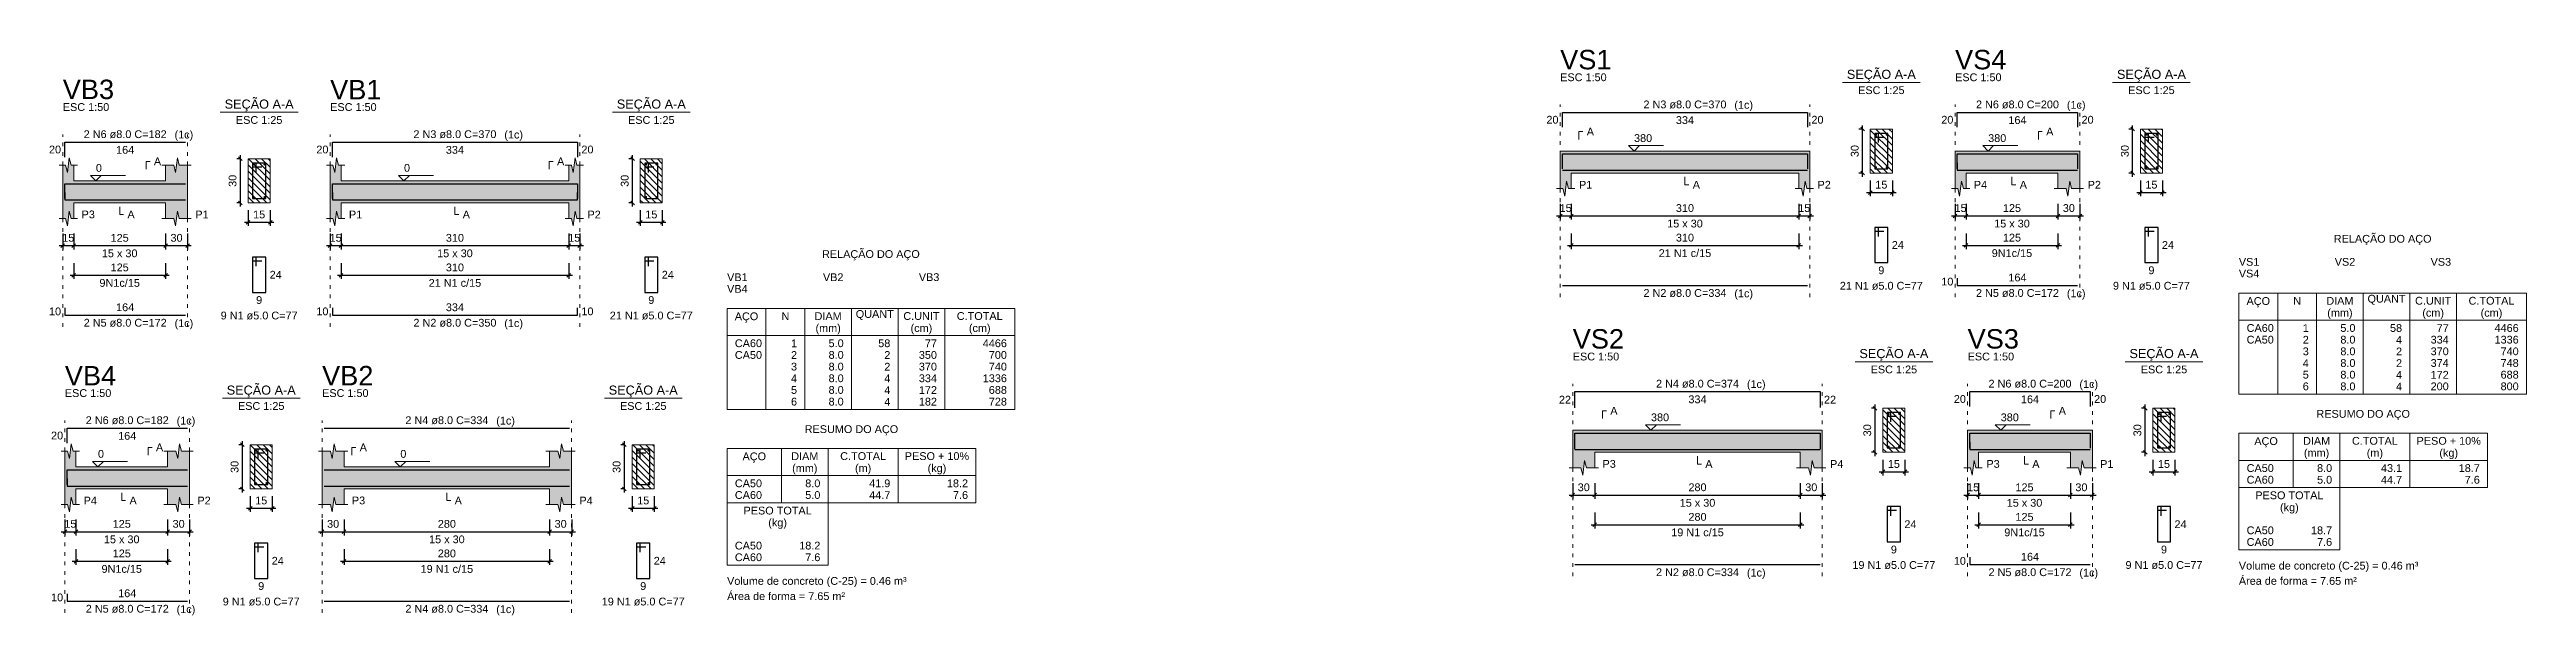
# Model space of a CAD drawing. Header units: inches. Extents: x 11 to 257, y -21 to 53.
# Drawn here: x 189.4 to 256.9, y 37.5 to 52.9 of the extents above; entities that cross this region are included whole.
import ezdxf

# ---------------------------------------------------------------- set-up
doc = ezdxf.new("R2010")
doc.units = ezdxf.units.IN
doc.header["$MEASUREMENT"] = 0
doc.linetypes.add('DOT2', pattern=[3.175, 0, -3.175])
for name, color, linetype, lineweight in [('Descrição da armadura', 7, 'Continuous', 5), ('DT-Barras na forma', 2, 'Continuous', 30), ('DT-Barras no corte', 5, 'Continuous', 5), ('DT-Barras rebatidas', 2, 'Continuous', 30), ('DT-Cotas', 9, 'Continuous', 5), ('DT-Forma', 5, 'Continuous', 5), ('DT-Hachura forma vigas', 252, 'Continuous', 5), ('DT-Hachura seção vigas', 252, 'Continuous', 5), ('DT-Pontilhado', 9, 'DOT2', 5), ('DT-Relação do aço', 9, 'Continuous', 5), ('DT-Textos', 7, 'Continuous', 5), ('DT-Título', 3, 'Continuous', 20), ('Textos armaduras', 7, 'Continuous', 5)]:
    doc.layers.add(name, color=color, linetype=linetype, lineweight=lineweight)
doc.styles.add('Arial', font='arial.ttf')
doc.styles.get("Standard").update_dxf_attribs({"font": 'arial.ttf'})
doc.dimstyles.new('UM_25.000000', dxfattribs={"dimtxt": 0.18, "dimasz": 0.1, "dimexe": 0.1, "dimexo": 0.2, "dimgap": 0, "dimtad": 1, "dimtih": 1, "dimtoh": 1, "dimdec": 1, "dimlfac": 25, "dimzin": 0, "dimdsep": 46, "dimtxsty": 'Standard', "dimcen": 0.09, "dimdle": 0.1, "dimadec": 1, "dimazin": 2, "dimtfac": 1, "dimtdec": 4, "dimtofl": 0, "dimtmove": 0, "dimatfit": 3, "dimfxl": 1, "dimtolj": 1, "dimarcsym": 0})
doc.dimstyles.new('UM_50.000000', dxfattribs={"dimtxt": 0.18, "dimasz": 0.1, "dimexe": 0.1, "dimexo": 0.2, "dimgap": 0, "dimtad": 1, "dimtih": 1, "dimtoh": 1, "dimdec": 1, "dimlfac": 50, "dimzin": 0, "dimdsep": 46, "dimtxsty": 'Standard', "dimcen": 0.09, "dimdle": 0.1, "dimadec": 1, "dimazin": 2, "dimtfac": 1, "dimtdec": 4, "dimtofl": 0, "dimtmove": 0, "dimatfit": 3, "dimfxl": 1, "dimtolj": 1, "dimarcsym": 0})
pattern_1 = [(135, (185.86951, -246.41674), (-0.08838835, -0.08838835), [])]
pattern_2 = [(135, (167.88098, -254.20165), (-0.08838835, -0.08838835), [])]
pattern_3 = [(135, (226.66957, -245.60665), (-0.08838835, -0.08838835), [])]
pattern_4 = [(135, (208.96672, -253.207), (-0.08838835, -0.08838835), [])]

msp = doc.modelspace()

# ---------------------------------------------------------------- texts
at = {"layer": 'Descrição da armadura', "linetype": 'Continuous', "char_height": 0.2118, "attachment_point": 8, "line_spacing_factor": 0.798, "style": 'Arial'}
for s, insert, width in [('2 N3 ø8.0 C=370', (233.9454, 51.3049), 4.534748), ('2 N6 ø8.0 C=200', (243.0051, 51.3049), 4.534748), ('2 N6 ø8.0 C=182', (191.4454, 50.4948), 4.534748), ('2 N3 ø8.0 C=370', (200.4304, 50.4948), 4.534748), ('21 N1 c/15', (233.9454, 47.2599), 2.869342), ('9N1c/15', (242.8551, 47.2599), 2.209726), ('9N1c/15', (191.2954, 46.4498), 2.209726), ('21 N1 c/15', (200.4304, 46.4498), 2.869342), ('2 N2 ø8.0 C=334', (233.9454, 46.173), 4.534748), ('2 N5 ø8.0 C=172', (243.0051, 46.173), 4.534748), ('2 N5 ø8.0 C=172', (191.4454, 45.3629), 4.534748), ('2 N2 ø8.0 C=350', (200.4304, 45.3629), 4.534748), ('2 N4 ø8.0 C=374', (234.2873, 43.7045), 4.534748), ('2 N6 ø8.0 C=200', (243.347, 43.7045), 4.534748), ('2 N6 ø8.0 C=182', (191.5015, 42.7098), 4.534748), ('2 N4 ø8.0 C=334', (200.2107, 42.7098), 4.534748), ('19 N1 c/15', (234.2873, 39.6596), 2.869342), ('9N1c/15', (243.197, 39.6596), 2.209726), ('9N1c/15', (191.3515, 38.6649), 2.209726), ('19 N1 c/15', (200.2107, 38.6649), 2.869342), ('2 N2 ø8.0 C=334', (234.2873, 38.5727), 4.534748), ('2 N5 ø8.0 C=172', (243.347, 38.5727), 4.534748), ('2 N5 ø8.0 C=172', (191.5015, 37.578), 4.534748), ('2 N4 ø8.0 C=334', (200.2107, 37.578), 4.534748)]:
    msp.add_mtext(s, dxfattribs=dict(at, insert=insert, width=width))
at = {"layer": 'Descrição da armadura', "color": 7, "linetype": 'Continuous', "char_height": 0.2118, "attachment_point": 8, "line_spacing_factor": 0.798, "style": 'Arial'}
for s, insert, width in [('21 N1 ø5.0 C=77', (239.2956, 46.3694), 4.534748), ('9 N1 ø5.0 C=77', (246.6553, 46.3694), 4.204795), ('9 N1 ø5.0 C=77', (195.0955, 45.5593), 4.204795), ('21 N1 ø5.0 C=77', (205.7805, 45.5593), 4.534748), ('19 N1 ø5.0 C=77', (239.6374, 38.769), 4.534748), ('9 N1 ø5.0 C=77', (246.9971, 38.769), 4.204795), ('9 N1 ø5.0 C=77', (195.1517, 37.7743), 4.204795), ('19 N1 ø5.0 C=77', (205.5608, 37.7743), 4.534748)]:
    msp.add_mtext(s, dxfattribs=dict(at, insert=insert, width=width))
at = {"layer": 'DT-Relação do aço', "linetype": 'Continuous', "char_height": 0.2118, "line_spacing_factor": 0.798, "style": 'Arial'}
for s, insert, width, attachment_point in [('RELAÇÃO DO AÇO', (252.9558, 47.5878), 5.340655, 8), ('RELAÇÃO DO AÇO', (211.7643, 47.1722), 5.340655, 8), ('VB1', (207.8457, 46.607), 1.121375, 7), ('VB2', (210.4579, 46.607), 1.121375, 7), ('VB3', (213.0701, 46.607), 1.121375, 7), ('VS1', (249.0372, 47.0226), 1.121375, 7), ('VS4', (249.0372, 46.7049), 1.121375, 7), ('VS2', (251.6494, 47.0226), 1.121375, 7), ('VS3', (254.2616, 47.0226), 1.121375, 7), ('VB4', (207.8457, 46.2893), 1.121375, 7), ('AÇO', (249.5668, 45.8938), 1.285627, 8), ('N', (250.6257, 45.9636), 0.428446, 8), ('DIAM', (251.7906, 45.9636), 1.483193, 8), ('QUANT', (253.0614, 45.9636), 2.076471, 8), ('C.UNIT', (254.3322, 45.9636), 1.977398, 8), ('C.TOTAL', (255.9207, 45.9636), 2.505206, 8), ('AÇO', (208.3753, 45.4782), 1.285627, 8), ('N', (209.4342, 45.548), 0.428446, 8), ('DIAM', (210.5991, 45.548), 1.483193, 8), ('(mm)', (210.5993, 45.1602), 1.383541, 8), ('QUANT', (211.8699, 45.548), 2.076471, 8), ('C.UNIT', (213.1407, 45.548), 1.977398, 8), ('(cm)', (213.1403, 45.1602), 1.185975, 8), ('C.TOTAL', (214.7292, 45.548), 2.505206, 8), ('(cm)', (214.7293, 45.1602), 1.185975, 8), ('(mm)', (251.7908, 45.5758), 1.383541, 8), ('(cm)', (254.3318, 45.5758), 1.185975, 8), ('(cm)', (255.9208, 45.5758), 1.185975, 8), ('RESUMO DO AÇO', (211.2343, 42.4072), 5.109195, 8), ('RESUMO DO AÇO', (252.4258, 42.8228), 5.109195, 8), ('AÇO', (208.5873, 41.6662), 1.285627, 8), ('DIAM', (209.9637, 41.7356), 1.483193, 8), ('C.TOTAL', (211.5522, 41.7356), 2.505206, 8), ('PESO + 10%', (213.5643, 41.7356), 3.512155, 8), ('AÇO', (249.7788, 42.0818), 1.285627, 8), ('DIAM', (251.1552, 42.1512), 1.483193, 8), ('(mm)', (251.1548, 41.7638), 1.383541, 8), ('C.TOTAL', (252.7437, 42.1512), 2.505206, 8), ('(m)', (252.7438, 41.7638), 0.889337, 8), ('PESO + 10%', (254.7558, 42.1512), 3.512155, 8), ('(kg)', (254.7558, 41.7638), 1.021723, 8), ('CA50', (208.0575, 40.9943), 1.484062, 7), ('(mm)', (209.9633, 41.3482), 1.383541, 8), ('8.0', (210.3873, 40.9943), 0.824737, 9), ('(m)', (211.5523, 41.3482), 0.889337, 8), ('41.9', (212.2935, 40.9943), 1.154689, 9), ('(kg)', (213.5643, 41.3482), 1.021723, 8), ('18.2', (214.4115, 40.9943), 1.154689, 9), ('CA50', (249.249, 41.4099), 1.484062, 7), ('CA60', (249.249, 41.0922), 1.484062, 7), ('5.0', (251.5788, 41.0922), 0.824737, 9), ('8.0', (251.5788, 41.4099), 0.824737, 9), ('43.1', (253.485, 41.4099), 1.154689, 9), ('44.7', (253.485, 41.0922), 1.154689, 9), ('18.7', (255.603, 41.4099), 1.154689, 9), ('7.6', (255.603, 41.0922), 0.824737, 9), ('CA60', (208.0575, 40.6766), 1.484062, 7), ('5.0', (210.3873, 40.6766), 0.824737, 9), ('44.7', (212.2935, 40.6766), 1.154689, 9), ('7.6', (214.4115, 40.6766), 0.824737, 9), ('PESO TOTAL', (250.4139, 40.6686), 3.725364, 8), ('(kg)', (250.4138, 40.2808), 1.021723, 8), ('PESO TOTAL', (209.2224, 40.253), 3.725364, 8), ('(kg)', (209.2223, 39.8652), 1.021723, 8), ('CA50', (249.249, 39.7155), 1.484062, 7), ('18.7', (251.5788, 39.7155), 1.154689, 9), ('CA50', (208.0575, 39.2999), 1.484062, 7), ('CA60', (208.0575, 38.9822), 1.484062, 7), ('18.2', (210.3873, 39.2999), 1.154689, 9), ('7.6', (210.3873, 38.9822), 0.824737, 9), ('CA60', (249.249, 39.3978), 1.484062, 7), ('7.6', (251.5788, 39.3978), 0.824737, 9), ('Volume de concreto (C-25) = 0.46 m³', (207.8453, 38.2772), 9.809933, 7), ('Área de forma = 7.65 m²', (249.0372, 38.3388), 6.446676, 7), ('Volume de concreto (C-25) = 0.46 m³', (249.0368, 38.6928), 9.809933, 7), ('Área de forma = 7.65 m²', (207.8457, 37.9232), 6.446676, 7)]:
    msp.add_mtext(s, dxfattribs=dict(at, insert=insert, width=width, attachment_point=attachment_point))
at = {"layer": 'DT-Relação do aço', "color": 9, "linetype": 'Continuous', "char_height": 0.2118, "line_spacing_factor": 0.798, "style": 'Arial'}
for s, insert, width, attachment_point in [('CA60', (249.249, 45.2223), 1.484062, 7), ('1', (250.9434, 45.2223), 0.329953, 9), ('5.0', (252.2142, 45.2223), 0.824737, 9), ('58', (253.485, 45.2223), 0.659905, 9), ('77', (254.7558, 45.2223), 0.659905, 9), ('4466', (256.662, 45.2223), 1.31981, 9), ('CA60', (208.0575, 44.8067), 1.484062, 7), ('CA50', (208.0575, 44.489), 1.484062, 7), ('2', (209.7519, 44.489), 0.329953, 9), ('1', (209.7519, 44.8067), 0.329953, 9), ('5.0', (211.0227, 44.8067), 0.824737, 9), ('8.0', (211.0227, 44.489), 0.824737, 9), ('58', (212.2935, 44.8067), 0.659905, 9), ('2', (212.2935, 44.489), 0.329953, 9), ('350', (213.5643, 44.489), 0.989858, 9), ('77', (213.5643, 44.8067), 0.659905, 9), ('4466', (215.4705, 44.8067), 1.31981, 9), ('700', (215.4705, 44.489), 0.989858, 9), ('CA50', (249.249, 44.9046), 1.484062, 7), ('3', (250.9434, 44.5869), 0.329953, 9), ('2', (250.9434, 44.9046), 0.329953, 9), ('8.0', (252.2142, 44.9046), 0.824737, 9), ('8.0', (252.2142, 44.5869), 0.824737, 9), ('4', (253.485, 44.9046), 0.329953, 9), ('2', (253.485, 44.5869), 0.329953, 9), ('334', (254.7558, 44.9046), 0.989858, 9), ('370', (254.7558, 44.5869), 0.989858, 9), ('1336', (256.662, 44.9046), 1.31981, 9), ('740', (256.662, 44.5869), 0.989858, 9), ('4', (209.7519, 43.8536), 0.329953, 9), ('3', (209.7519, 44.1713), 0.329953, 9), ('8.0', (211.0227, 44.1713), 0.824737, 9), ('8.0', (211.0227, 43.8536), 0.824737, 9), ('4', (212.2935, 43.8536), 0.329953, 9), ('2', (212.2935, 44.1713), 0.329953, 9), ('370', (213.5643, 44.1713), 0.989858, 9), ('334', (213.5643, 43.8536), 0.989858, 9), ('1336', (215.4705, 43.8536), 1.31981, 9), ('740', (215.4705, 44.1713), 0.989858, 9), ('4', (250.9434, 44.2692), 0.329953, 9), ('5', (250.9434, 43.9515), 0.329953, 9), ('8.0', (252.2142, 44.2692), 0.824737, 9), ('8.0', (252.2142, 43.9515), 0.824737, 9), ('4', (253.485, 43.9515), 0.329953, 9), ('2', (253.485, 44.2692), 0.329953, 9), ('374', (254.7558, 44.2692), 0.989858, 9), ('172', (254.7558, 43.9515), 0.989858, 9), ('688', (256.662, 43.9515), 0.989858, 9), ('748', (256.662, 44.2692), 0.989858, 9), ('5', (209.7519, 43.5359), 0.329953, 9), ('6', (209.7519, 43.2182), 0.329953, 9), ('8.0', (211.0227, 43.5359), 0.824737, 9), ('8.0', (211.0227, 43.2182), 0.824737, 9), ('4', (212.2935, 43.5359), 0.329953, 9), ('4', (212.2935, 43.2182), 0.329953, 9), ('172', (213.5643, 43.5359), 0.989858, 9), ('182', (213.5643, 43.2182), 0.989858, 9), ('688', (215.4705, 43.5359), 0.989858, 9), ('728', (215.4705, 43.2182), 0.989858, 9), ('6', (250.9434, 43.6338), 0.329953, 9), ('8.0', (252.2142, 43.6338), 0.824737, 9), ('4', (253.485, 43.6338), 0.329953, 9), ('200', (254.7558, 43.6338), 0.989858, 9), ('800', (256.662, 43.6338), 0.989858, 9)]:
    msp.add_mtext(s, dxfattribs=dict(at, insert=insert, width=width, attachment_point=attachment_point))
at = {"layer": 'DT-Textos', "line_spacing_factor": 0.798, "style": 'Arial'}
for s, insert, char_height, width, attachment_point in [('ESC 1:50', (230.5454, 52.0462), 0.2118, 3.045677, 7), ('SEÇÃO A-A', (239.2956, 52.0364), 0.2471, 3.875022, 8), ('ESC 1:50', (241.3051, 52.0462), 0.2118, 3.045677, 7), ('SEÇÃO A-A', (246.6556, 52.0364), 0.2471, 3.875022, 8), ('ESC 1:50', (189.7454, 51.2361), 0.2118, 3.045677, 7), ('SEÇÃO A-A', (195.0955, 51.2263), 0.2471, 3.875022, 8), ('ESC 1:50', (197.0304, 51.2361), 0.2118, 3.045677, 7), ('SEÇÃO A-A', (205.7805, 51.2263), 0.2471, 3.875022, 8), ('(1c)', (235.2906, 51.2354), 0.2118, 1.225428, 7), ('ESC 1:25', (239.2956, 51.6946), 0.2118, 3.045677, 8), ('(1c)', (244.3506, 51.2354), 0.2118, 1.225428, 7), ('ESC 1:25', (246.6553, 51.6946), 0.2118, 3.045677, 8), ('(1c)', (192.7905, 50.4253), 0.2118, 1.225428, 7), ('ESC 1:25', (195.0955, 50.8845), 0.2118, 3.045677, 8), ('(1c)', (201.7755, 50.4253), 0.2118, 1.225428, 7), ('ESC 1:25', (205.7805, 50.8845), 0.2118, 3.045677, 8), ('A', (231.269, 50.571), 0.2118, 0.474606, 7), ('A', (243.7874, 50.571), 0.2118, 0.474606, 7), ('A', (192.2277, 49.7609), 0.2118, 0.474606, 7), ('A', (203.2127, 49.7609), 0.2118, 0.474606, 7), ('380', (232.5572, 50.3909), 0.2118, 1.18721, 7), ('380', (242.2069, 50.3909), 0.2118, 1.18721, 7), ('0', (190.6471, 49.5808), 0.2118, 0.395737, 7), ('0', (199.0421, 49.5808), 0.2118, 0.395737, 7), ('P1', (231.0572, 49.1238), 0.2118, 0.870342, 7), ('A', (234.1572, 49.1238), 0.2118, 0.474606, 7), ('P2', (237.5572, 49.1238), 0.2118, 0.870342, 7), ('P4', (241.8169, 49.1238), 0.2118, 0.870342, 7), ('A', (243.0669, 49.1238), 0.2118, 0.474606, 7), ('P2', (244.9169, 49.1238), 0.2118, 0.870342, 7), ('P3', (190.2572, 48.3137), 0.2118, 0.870342, 7), ('A', (191.5072, 48.3137), 0.2118, 0.474606, 7), ('P1', (193.3572, 48.3137), 0.2118, 0.870342, 7), ('P1', (197.5422, 48.3137), 0.2118, 0.870342, 7), ('A', (200.6422, 48.3137), 0.2118, 0.474606, 7), ('P2', (204.0422, 48.3137), 0.2118, 0.870342, 7), ('15 x 30', (233.9454, 48.0648), 0.2118, 2.334116, 8), ('15 x 30', (242.8551, 48.0648), 0.2118, 2.334116, 8), ('15 x 30', (191.2954, 47.2547), 0.2118, 2.334116, 8), ('15 x 30', (200.4304, 47.2547), 0.2118, 2.334116, 8), ('(1c)', (235.2906, 46.1034), 0.2118, 1.225428, 7), ('(1c)', (244.3506, 46.1034), 0.2118, 1.225428, 7), ('(1c)', (192.7905, 45.2933), 0.2118, 1.225428, 7), ('(1c)', (201.7755, 45.2933), 0.2118, 1.225428, 7), ('ESC 1:50', (230.8873, 44.4458), 0.2118, 3.045677, 7), ('SEÇÃO A-A', (239.6377, 44.436), 0.2471, 3.875022, 8), ('ESC 1:50', (241.647, 44.4458), 0.2118, 3.045677, 7), ('SEÇÃO A-A', (246.9967, 44.436), 0.2471, 3.875022, 8), ('(1c)', (235.6327, 43.635), 0.2118, 1.225428, 7), ('ESC 1:25', (239.6374, 44.0942), 0.2118, 3.045677, 8), ('(1c)', (244.6927, 43.635), 0.2118, 1.225428, 7), ('ESC 1:25', (246.9971, 44.0942), 0.2118, 3.045677, 8), ('ESC 1:50', (189.8015, 43.4511), 0.2118, 3.045677, 7), ('SEÇÃO A-A', (195.152, 43.4413), 0.2471, 3.875022, 8), ('ESC 1:25', (195.1517, 43.0995), 0.2118, 3.045677, 8), ('ESC 1:50', (196.8107, 43.4511), 0.2118, 3.045677, 7), ('SEÇÃO A-A', (205.561, 43.4413), 0.2471, 3.875022, 8), ('ESC 1:25', (205.5608, 43.0995), 0.2118, 3.045677, 8), ('(1c)', (192.847, 42.6403), 0.2118, 1.225428, 7), ('(1c)', (201.556, 42.6403), 0.2118, 1.225428, 7), ('A', (231.9109, 42.9706), 0.2118, 0.474606, 7), ('380', (233.019, 42.7906), 0.2118, 1.18721, 7), ('380', (242.5487, 42.7906), 0.2118, 1.18721, 7), ('A', (244.1293, 42.9706), 0.2118, 0.474606, 7), ('0', (190.7033, 41.7959), 0.2118, 0.395737, 7), ('A', (192.2838, 41.9759), 0.2118, 0.474606, 7), ('A', (197.8343, 41.9759), 0.2118, 0.474606, 7), ('0', (198.9424, 41.7959), 0.2118, 0.395737, 7), ('P3', (231.6991, 41.5234), 0.2118, 0.870342, 7), ('A', (234.4991, 41.5234), 0.2118, 0.474606, 7), ('P4', (237.8991, 41.5234), 0.2118, 0.870342, 7), ('P3', (242.1588, 41.5234), 0.2118, 0.870342, 7), ('A', (243.4088, 41.5234), 0.2118, 0.474606, 7), ('P1', (245.2588, 41.5234), 0.2118, 0.870342, 7), ('P4', (190.3133, 40.5287), 0.2118, 0.870342, 7), ('A', (191.5633, 40.5287), 0.2118, 0.474606, 7), ('P2', (193.4133, 40.5287), 0.2118, 0.870342, 7), ('P3', (197.6225, 40.5287), 0.2118, 0.870342, 7), ('A', (200.4225, 40.5287), 0.2118, 0.474606, 7), ('P4', (203.8225, 40.5287), 0.2118, 0.870342, 7), ('15 x 30', (234.2873, 40.4644), 0.2118, 2.334116, 8), ('15 x 30', (243.197, 40.4644), 0.2118, 2.334116, 8), ('15 x 30', (191.3515, 39.4697), 0.2118, 2.334116, 8), ('15 x 30', (200.2107, 39.4697), 0.2118, 2.334116, 8), ('(1c)', (235.6327, 38.503), 0.2118, 1.225428, 7), ('(1c)', (244.6927, 38.503), 0.2118, 1.225428, 7), ('(1c)', (192.847, 37.5083), 0.2118, 1.225428, 7), ('(1c)', (201.556, 37.5083), 0.2118, 1.225428, 7)]:
    msp.add_mtext(s, dxfattribs=dict(at, insert=insert, char_height=char_height, width=width, attachment_point=attachment_point))
at = {"layer": 'DT-Título', "char_height": 0.5295, "width": 2.689897, "attachment_point": 7, "line_spacing_factor": 0.798, "style": 'Arial'}
for s, insert in [('VS1', (230.5454, 52.3639)), ('VS4', (241.3051, 52.3639)), ('VB3', (189.7454, 51.5538)), ('VB1', (197.0304, 51.5538)), ('VS2', (230.8873, 44.7635)), ('VS3', (241.647, 44.7635)), ('VB4', (189.8015, 43.7688)), ('VB2', (196.8107, 43.7688))]:
    msp.add_mtext(s, dxfattribs=dict(at, insert=insert))
at = {"layer": 'Textos armaduras', "linetype": 'Continuous', "char_height": 0.2118, "attachment_point": 7, "line_spacing_factor": 0.798, "style": 'Arial'}
for s, insert, width in [('20', (230.1696, 50.8907), 0.659905), ('334', (233.698, 50.8813), 0.989858), ('20', (237.3913, 50.8907), 0.659905), ('20', (240.9293, 50.8907), 0.659905), ('164', (242.7577, 50.8813), 0.989858), ('20', (244.751, 50.8907), 0.659905), ('20', (189.3695, 50.0806), 0.659905), ('164', (191.1979, 50.0712), 0.989858), ('20', (196.6545, 50.0806), 0.659905), ('334', (200.1829, 50.0712), 0.989858), ('20', (203.8763, 50.0806), 0.659905), ('10', (240.9293, 46.4848), 0.659905), ('164', (242.7577, 46.5966), 0.989858), ('164', (191.1979, 45.7865), 0.989858), ('334', (200.1829, 45.7865), 0.989858), ('10', (189.3695, 45.6747), 0.659905), ('10', (196.6545, 45.6747), 0.659905), ('10', (203.8763, 45.6747), 0.659905), ('22', (230.5114, 43.2741), 0.659905), ('334', (234.0398, 43.2809), 0.989858), ('22', (237.7332, 43.2749), 0.659905), ('20', (241.2711, 43.2904), 0.659905), ('164', (243.0995, 43.2809), 0.989858), ('20', (245.0929, 43.2904), 0.659905), ('20', (189.4257, 42.2957), 0.659905), ('164', (191.2541, 42.2862), 0.989858), ('164', (243.0995, 38.9963), 0.989858), ('10', (241.2711, 38.8845), 0.659905), ('10', (189.4257, 37.8898), 0.659905), ('164', (191.2541, 38.0016), 0.989858)]:
    msp.add_mtext(s, dxfattribs=dict(at, insert=insert, width=width))
at = {"layer": 'Textos armaduras', "color": 7, "linetype": 'Continuous', "char_height": 0.2118, "attachment_point": 7, "line_spacing_factor": 0.798, "style": 'Arial'}
for s, insert, width in [('24', (239.5815, 47.4848), 0.659905), ('24', (246.9412, 47.4848), 0.659905), ('24', (195.3814, 46.6747), 0.659905), ('24', (206.0664, 46.6747), 0.659905), ('9', (239.2131, 46.793), 0.329953), ('9', (246.5728, 46.793), 0.329953), ('9', (195.013, 45.9829), 0.329953), ('9', (205.698, 45.9829), 0.329953), ('24', (239.9233, 39.8844), 0.659905), ('24', (247.283, 39.8844), 0.659905), ('9', (239.5549, 39.1926), 0.329953), ('9', (246.9146, 39.1926), 0.329953), ('24', (195.4376, 38.8897), 0.659905), ('24', (205.8467, 38.8897), 0.659905), ('9', (195.0692, 38.1979), 0.329953), ('9', (205.4783, 38.1979), 0.329953)]:
    msp.add_mtext(s, dxfattribs=dict(at, insert=insert, width=width))

# ---------------------------------------------------------------- blocks, each defined once
blk = doc.blocks.new('_Oblique')
at = {"color": 0, "linetype": 'ByBlock', "lineweight": -2}
blk.add_line((-0.5, -0.5), (0.5, 0.5), dxfattribs=at)
blk = doc.blocks.new('*D187')
at = {"layer": 'Defpoints', "color": 0, "transparency": 16777216}
for p in [(189.745, 48.102), (190.045, 48.102), (190.045, 47.572)]:
    blk.add_point(p, dxfattribs=at)
at = {"layer": 'DT-Cotas', "color": 0, "lineweight": -2, "transparency": 16777216}
for p, q in [((189.645, 47.572), (190.145, 47.572)), ((189.745, 47.902), (189.745, 47.472)), ((190.045, 47.902), (190.045, 47.472))]:
    blk.add_line(p, q, dxfattribs=at)
at = {"layer": 'DT-Cotas', "color": 0, "lineweight": -2, "transparency": 16777216, "xscale": 0.1, "yscale": 0.1, "zscale": 0.1, "rotation": 180}
blk.add_blockref('_Oblique', (189.745, 47.572), dxfattribs=at)
at = {"layer": 'DT-Cotas', "color": 0, "lineweight": -2, "transparency": 16777216, "xscale": 0.1, "yscale": 0.1, "zscale": 0.1}
blk.add_blockref('_Oblique', (190.045, 47.572), dxfattribs=at)
at = {"layer": 'DT-Cotas', "transparency": 16777216, "insert": (189.895, 47.784), "char_height": 0.2118, "attachment_point": 5, "rotation": 0.00573, "style": 'Arial'}
blk.add_mtext('\\A1;15', dxfattribs=at)
blk = doc.blocks.new('*D188')
at = {"layer": 'Defpoints', "color": 0, "transparency": 16777216}
for p in [(190.045, 48.102), (192.545, 48.102), (192.545, 47.572)]:
    blk.add_point(p, dxfattribs=at)
at = {"layer": 'DT-Cotas', "color": 0, "lineweight": -2, "transparency": 16777216}
for p, q in [((189.945, 47.572), (192.645, 47.572)), ((190.045, 47.902), (190.045, 47.472)), ((192.545, 47.902), (192.545, 47.472))]:
    blk.add_line(p, q, dxfattribs=at)
at = {"layer": 'DT-Cotas', "color": 0, "lineweight": -2, "transparency": 16777216, "xscale": 0.1, "yscale": 0.1, "zscale": 0.1, "rotation": 180}
blk.add_blockref('_Oblique', (190.045, 47.572), dxfattribs=at)
at = {"layer": 'DT-Cotas', "color": 0, "lineweight": -2, "transparency": 16777216, "xscale": 0.1, "yscale": 0.1, "zscale": 0.1}
blk.add_blockref('_Oblique', (192.545, 47.572), dxfattribs=at)
at = {"layer": 'DT-Cotas', "transparency": 16777216, "insert": (191.295, 47.784), "char_height": 0.2118, "attachment_point": 5, "rotation": 0.00573, "style": 'Arial'}
blk.add_mtext('\\A1;125', dxfattribs=at)
blk = doc.blocks.new('*D189')
at = {"layer": 'Defpoints', "color": 0, "transparency": 16777216}
for p in [(192.545, 48.102), (193.145, 48.102), (193.145, 47.572)]:
    blk.add_point(p, dxfattribs=at)
at = {"layer": 'DT-Cotas', "color": 0, "lineweight": -2, "transparency": 16777216}
for p, q in [((192.445, 47.572), (193.245, 47.572)), ((192.545, 47.902), (192.545, 47.472)), ((193.145, 47.902), (193.145, 47.472))]:
    blk.add_line(p, q, dxfattribs=at)
at = {"layer": 'DT-Cotas', "color": 0, "lineweight": -2, "transparency": 16777216, "xscale": 0.1, "yscale": 0.1, "zscale": 0.1, "rotation": 180}
blk.add_blockref('_Oblique', (192.545, 47.572), dxfattribs=at)
at = {"layer": 'DT-Cotas', "color": 0, "lineweight": -2, "transparency": 16777216, "xscale": 0.1, "yscale": 0.1, "zscale": 0.1}
blk.add_blockref('_Oblique', (193.145, 47.572), dxfattribs=at)
at = {"layer": 'DT-Cotas', "transparency": 16777216, "insert": (192.845, 47.784), "char_height": 0.2118, "attachment_point": 5, "rotation": 0.00573, "style": 'Arial'}
blk.add_mtext('\\A1;30', dxfattribs=at)
blk = doc.blocks.new('*D190')
at = {"layer": 'Defpoints', "color": 0, "transparency": 16777216}
for p in [(190.045, 47.297), (192.545, 47.297), (192.545, 46.768)]:
    blk.add_point(p, dxfattribs=at)
at = {"layer": 'DT-Cotas', "color": 0, "lineweight": -2, "transparency": 16777216}
for p, q in [((189.945, 46.768), (192.645, 46.768)), ((190.045, 47.097), (190.045, 46.668)), ((192.545, 47.097), (192.545, 46.668))]:
    blk.add_line(p, q, dxfattribs=at)
at = {"layer": 'DT-Cotas', "color": 0, "lineweight": -2, "transparency": 16777216, "xscale": 0.1, "yscale": 0.1, "zscale": 0.1, "rotation": 180}
blk.add_blockref('_Oblique', (190.045, 46.768), dxfattribs=at)
at = {"layer": 'DT-Cotas', "color": 0, "lineweight": -2, "transparency": 16777216, "xscale": 0.1, "yscale": 0.1, "zscale": 0.1}
blk.add_blockref('_Oblique', (192.545, 46.768), dxfattribs=at)
at = {"layer": 'DT-Cotas', "transparency": 16777216, "insert": (191.295, 46.979), "char_height": 0.2118, "attachment_point": 5, "rotation": 0.00573, "style": 'Arial'}
blk.add_mtext('\\A1;125', dxfattribs=at)
blk = doc.blocks.new('*D191')
at = {"layer": 'Defpoints', "color": 0, "transparency": 16777216}
for p in [(194.584, 49.937), (194.796, 49.937), (194.796, 48.737)]:
    blk.add_point(p, dxfattribs=at)
at = {"layer": 'DT-Cotas', "color": 0, "lineweight": -2, "transparency": 16777216}
for p, q in [((194.584, 48.637), (194.584, 50.037)), ((194.596, 49.937), (194.484, 49.937)), ((194.596, 48.737), (194.484, 48.737))]:
    blk.add_line(p, q, dxfattribs=at)
at = {"layer": 'DT-Cotas', "color": 0, "lineweight": -2, "transparency": 16777216, "xscale": 0.1, "yscale": 0.1, "zscale": 0.1}
for p, rotation in [((194.584, 49.937), 90), ((194.584, 48.737), 270)]:
    blk.add_blockref('_Oblique', p, dxfattribs=dict(at, rotation=rotation))
at = {"layer": 'DT-Cotas', "transparency": 16777216, "insert": (194.372, 49.337), "char_height": 0.2118, "attachment_point": 5, "rotation": 90, "style": 'Arial'}
blk.add_mtext('\\A1;30', dxfattribs=at)
blk = doc.blocks.new('*D192')
at = {"layer": 'Defpoints', "color": 0, "transparency": 16777216}
for p in [(194.796, 48.737), (195.396, 48.737), (195.396, 48.208)]:
    blk.add_point(p, dxfattribs=at)
at = {"layer": 'DT-Cotas', "color": 0, "lineweight": -2, "transparency": 16777216}
for p, q in [((194.696, 48.208), (195.496, 48.208)), ((194.796, 48.537), (194.796, 48.108)), ((195.396, 48.537), (195.396, 48.108))]:
    blk.add_line(p, q, dxfattribs=at)
at = {"layer": 'DT-Cotas', "color": 0, "lineweight": -2, "transparency": 16777216, "xscale": 0.1, "yscale": 0.1, "zscale": 0.1, "rotation": 180}
blk.add_blockref('_Oblique', (194.796, 48.208), dxfattribs=at)
at = {"layer": 'DT-Cotas', "color": 0, "lineweight": -2, "transparency": 16777216, "xscale": 0.1, "yscale": 0.1, "zscale": 0.1}
blk.add_blockref('_Oblique', (195.396, 48.208), dxfattribs=at)
at = {"layer": 'DT-Cotas', "transparency": 16777216, "insert": (195.096, 48.42), "char_height": 0.2118, "attachment_point": 5, "rotation": 0.00573, "style": 'Arial'}
blk.add_mtext('\\A1;15', dxfattribs=at)
blk = doc.blocks.new('*D193')
at = {"layer": 'Defpoints', "color": 0, "transparency": 16777216}
for p in [(197.03, 48.102), (197.33, 48.102), (197.33, 47.572)]:
    blk.add_point(p, dxfattribs=at)
at = {"layer": 'DT-Cotas', "color": 0, "lineweight": -2, "transparency": 16777216}
for p, q in [((196.93, 47.572), (197.43, 47.572)), ((197.03, 47.902), (197.03, 47.472)), ((197.33, 47.902), (197.33, 47.472))]:
    blk.add_line(p, q, dxfattribs=at)
at = {"layer": 'DT-Cotas', "color": 0, "lineweight": -2, "transparency": 16777216, "xscale": 0.1, "yscale": 0.1, "zscale": 0.1, "rotation": 180}
blk.add_blockref('_Oblique', (197.03, 47.572), dxfattribs=at)
at = {"layer": 'DT-Cotas', "color": 0, "lineweight": -2, "transparency": 16777216, "xscale": 0.1, "yscale": 0.1, "zscale": 0.1}
blk.add_blockref('_Oblique', (197.33, 47.572), dxfattribs=at)
at = {"layer": 'DT-Cotas', "transparency": 16777216, "insert": (197.18, 47.784), "char_height": 0.2118, "attachment_point": 5, "rotation": 0.00573, "style": 'Arial'}
blk.add_mtext('\\A1;15', dxfattribs=at)
blk = doc.blocks.new('*D194')
at = {"layer": 'Defpoints', "color": 0, "transparency": 16777216}
for p in [(197.33, 48.102), (203.53, 48.102), (203.53, 47.572)]:
    blk.add_point(p, dxfattribs=at)
at = {"layer": 'DT-Cotas', "color": 0, "lineweight": -2, "transparency": 16777216}
for p, q in [((197.23, 47.572), (203.63, 47.572)), ((197.33, 47.902), (197.33, 47.472)), ((203.53, 47.902), (203.53, 47.472))]:
    blk.add_line(p, q, dxfattribs=at)
at = {"layer": 'DT-Cotas', "color": 0, "lineweight": -2, "transparency": 16777216, "xscale": 0.1, "yscale": 0.1, "zscale": 0.1, "rotation": 180}
blk.add_blockref('_Oblique', (197.33, 47.572), dxfattribs=at)
at = {"layer": 'DT-Cotas', "color": 0, "lineweight": -2, "transparency": 16777216, "xscale": 0.1, "yscale": 0.1, "zscale": 0.1}
blk.add_blockref('_Oblique', (203.53, 47.572), dxfattribs=at)
at = {"layer": 'DT-Cotas', "transparency": 16777216, "insert": (200.43, 47.784), "char_height": 0.2118, "attachment_point": 5, "rotation": 0.00573, "style": 'Arial'}
blk.add_mtext('\\A1;310', dxfattribs=at)
blk = doc.blocks.new('*D195')
at = {"layer": 'Defpoints', "color": 0, "transparency": 16777216}
for p in [(203.53, 48.102), (203.83, 48.102), (203.83, 47.572)]:
    blk.add_point(p, dxfattribs=at)
at = {"layer": 'DT-Cotas', "color": 0, "lineweight": -2, "transparency": 16777216}
for p, q in [((203.43, 47.572), (203.93, 47.572)), ((203.53, 47.902), (203.53, 47.472)), ((203.83, 47.902), (203.83, 47.472))]:
    blk.add_line(p, q, dxfattribs=at)
at = {"layer": 'DT-Cotas', "color": 0, "lineweight": -2, "transparency": 16777216, "xscale": 0.1, "yscale": 0.1, "zscale": 0.1, "rotation": 180}
blk.add_blockref('_Oblique', (203.53, 47.572), dxfattribs=at)
at = {"layer": 'DT-Cotas', "color": 0, "lineweight": -2, "transparency": 16777216, "xscale": 0.1, "yscale": 0.1, "zscale": 0.1}
blk.add_blockref('_Oblique', (203.83, 47.572), dxfattribs=at)
at = {"layer": 'DT-Cotas', "transparency": 16777216, "insert": (203.68, 47.784), "char_height": 0.2118, "attachment_point": 5, "rotation": 0.00573, "style": 'Arial'}
blk.add_mtext('\\A1;15', dxfattribs=at)
blk = doc.blocks.new('*D196')
at = {"layer": 'Defpoints', "color": 0, "transparency": 16777216}
for p in [(197.33, 47.297), (203.53, 47.297), (203.53, 46.768)]:
    blk.add_point(p, dxfattribs=at)
at = {"layer": 'DT-Cotas', "color": 0, "lineweight": -2, "transparency": 16777216}
for p, q in [((197.23, 46.768), (203.63, 46.768)), ((197.33, 47.097), (197.33, 46.668)), ((203.53, 47.097), (203.53, 46.668))]:
    blk.add_line(p, q, dxfattribs=at)
at = {"layer": 'DT-Cotas', "color": 0, "lineweight": -2, "transparency": 16777216, "xscale": 0.1, "yscale": 0.1, "zscale": 0.1, "rotation": 180}
blk.add_blockref('_Oblique', (197.33, 46.768), dxfattribs=at)
at = {"layer": 'DT-Cotas', "color": 0, "lineweight": -2, "transparency": 16777216, "xscale": 0.1, "yscale": 0.1, "zscale": 0.1}
blk.add_blockref('_Oblique', (203.53, 46.768), dxfattribs=at)
at = {"layer": 'DT-Cotas', "transparency": 16777216, "insert": (200.43, 46.979), "char_height": 0.2118, "attachment_point": 5, "rotation": 0.00573, "style": 'Arial'}
blk.add_mtext('\\A1;310', dxfattribs=at)
blk = doc.blocks.new('*D173')
at = {"layer": 'Defpoints', "color": 0, "transparency": 16777216}
for p in [(205.269, 49.937), (205.481, 49.937), (205.481, 48.737)]:
    blk.add_point(p, dxfattribs=at)
at = {"layer": 'DT-Cotas', "color": 0, "lineweight": -2, "transparency": 16777216}
for p, q in [((205.269, 48.637), (205.269, 50.037)), ((205.281, 49.937), (205.169, 49.937)), ((205.281, 48.737), (205.169, 48.737))]:
    blk.add_line(p, q, dxfattribs=at)
at = {"layer": 'DT-Cotas', "color": 0, "lineweight": -2, "transparency": 16777216, "xscale": 0.1, "yscale": 0.1, "zscale": 0.1}
for p, rotation in [((205.269, 49.937), 90), ((205.269, 48.737), 270)]:
    blk.add_blockref('_Oblique', p, dxfattribs=dict(at, rotation=rotation))
at = {"layer": 'DT-Cotas', "transparency": 16777216, "insert": (205.057, 49.337), "char_height": 0.2118, "attachment_point": 5, "rotation": 90, "style": 'Arial'}
blk.add_mtext('\\A1;30', dxfattribs=at)
blk = doc.blocks.new('*D174')
at = {"layer": 'Defpoints', "color": 0, "transparency": 16777216}
for p in [(205.481, 48.737), (206.081, 48.737), (206.081, 48.208)]:
    blk.add_point(p, dxfattribs=at)
at = {"layer": 'DT-Cotas', "color": 0, "lineweight": -2, "transparency": 16777216}
for p, q in [((205.381, 48.208), (206.181, 48.208)), ((205.481, 48.537), (205.481, 48.108)), ((206.081, 48.537), (206.081, 48.108))]:
    blk.add_line(p, q, dxfattribs=at)
at = {"layer": 'DT-Cotas', "color": 0, "lineweight": -2, "transparency": 16777216, "xscale": 0.1, "yscale": 0.1, "zscale": 0.1, "rotation": 180}
blk.add_blockref('_Oblique', (205.481, 48.208), dxfattribs=at)
at = {"layer": 'DT-Cotas', "color": 0, "lineweight": -2, "transparency": 16777216, "xscale": 0.1, "yscale": 0.1, "zscale": 0.1}
blk.add_blockref('_Oblique', (206.081, 48.208), dxfattribs=at)
at = {"layer": 'DT-Cotas', "transparency": 16777216, "insert": (205.781, 48.42), "char_height": 0.2118, "attachment_point": 5, "rotation": 0.00573, "style": 'Arial'}
blk.add_mtext('\\A1;15', dxfattribs=at)
blk = doc.blocks.new('*D175')
at = {"layer": 'Defpoints', "color": 0, "transparency": 16777216}
for p in [(189.802, 40.317), (190.102, 40.317), (190.102, 39.787)]:
    blk.add_point(p, dxfattribs=at)
at = {"layer": 'DT-Cotas', "color": 0, "lineweight": -2, "transparency": 16777216}
for p, q in [((189.802, 40.117), (189.802, 39.687)), ((190.102, 40.117), (190.102, 39.687)), ((189.702, 39.787), (190.202, 39.787))]:
    blk.add_line(p, q, dxfattribs=at)
at = {"layer": 'DT-Cotas', "color": 0, "lineweight": -2, "transparency": 16777216, "xscale": 0.1, "yscale": 0.1, "zscale": 0.1, "rotation": 180}
blk.add_blockref('_Oblique', (189.802, 39.787), dxfattribs=at)
at = {"layer": 'DT-Cotas', "color": 0, "lineweight": -2, "transparency": 16777216, "xscale": 0.1, "yscale": 0.1, "zscale": 0.1}
blk.add_blockref('_Oblique', (190.102, 39.787), dxfattribs=at)
at = {"layer": 'DT-Cotas', "transparency": 16777216, "insert": (189.952, 39.999), "char_height": 0.2118, "attachment_point": 5, "rotation": 0.00573, "style": 'Arial'}
blk.add_mtext('\\A1;15', dxfattribs=at)
blk = doc.blocks.new('*D176')
at = {"layer": 'Defpoints', "color": 0, "transparency": 16777216}
for p in [(190.102, 40.317), (192.602, 40.317), (192.602, 39.787)]:
    blk.add_point(p, dxfattribs=at)
at = {"layer": 'DT-Cotas', "color": 0, "lineweight": -2, "transparency": 16777216}
for p, q in [((190.102, 40.117), (190.102, 39.687)), ((192.602, 40.117), (192.602, 39.687)), ((190.002, 39.787), (192.702, 39.787))]:
    blk.add_line(p, q, dxfattribs=at)
at = {"layer": 'DT-Cotas', "color": 0, "lineweight": -2, "transparency": 16777216, "xscale": 0.1, "yscale": 0.1, "zscale": 0.1, "rotation": 180}
blk.add_blockref('_Oblique', (190.102, 39.787), dxfattribs=at)
at = {"layer": 'DT-Cotas', "color": 0, "lineweight": -2, "transparency": 16777216, "xscale": 0.1, "yscale": 0.1, "zscale": 0.1}
blk.add_blockref('_Oblique', (192.602, 39.787), dxfattribs=at)
at = {"layer": 'DT-Cotas', "transparency": 16777216, "insert": (191.352, 39.999), "char_height": 0.2118, "attachment_point": 5, "rotation": 0.00573, "style": 'Arial'}
blk.add_mtext('\\A1;125', dxfattribs=at)
blk = doc.blocks.new('*D177')
at = {"layer": 'Defpoints', "color": 0, "transparency": 16777216}
for p in [(192.602, 40.317), (193.202, 40.317), (193.202, 39.787)]:
    blk.add_point(p, dxfattribs=at)
at = {"layer": 'DT-Cotas', "color": 0, "lineweight": -2, "transparency": 16777216}
for p, q in [((192.602, 40.117), (192.602, 39.687)), ((193.202, 40.117), (193.202, 39.687)), ((192.502, 39.787), (193.302, 39.787))]:
    blk.add_line(p, q, dxfattribs=at)
at = {"layer": 'DT-Cotas', "color": 0, "lineweight": -2, "transparency": 16777216, "xscale": 0.1, "yscale": 0.1, "zscale": 0.1, "rotation": 180}
blk.add_blockref('_Oblique', (192.602, 39.787), dxfattribs=at)
at = {"layer": 'DT-Cotas', "color": 0, "lineweight": -2, "transparency": 16777216, "xscale": 0.1, "yscale": 0.1, "zscale": 0.1}
blk.add_blockref('_Oblique', (193.202, 39.787), dxfattribs=at)
at = {"layer": 'DT-Cotas', "transparency": 16777216, "insert": (192.902, 39.999), "char_height": 0.2118, "attachment_point": 5, "rotation": 0.00573, "style": 'Arial'}
blk.add_mtext('\\A1;30', dxfattribs=at)
blk = doc.blocks.new('*D178')
at = {"layer": 'Defpoints', "color": 0, "transparency": 16777216}
for p in [(190.102, 39.512), (192.602, 39.512), (192.602, 38.983)]:
    blk.add_point(p, dxfattribs=at)
at = {"layer": 'DT-Cotas', "color": 0, "lineweight": -2, "transparency": 16777216}
for p, q in [((190.102, 39.312), (190.102, 38.883)), ((192.602, 39.312), (192.602, 38.883)), ((190.002, 38.983), (192.702, 38.983))]:
    blk.add_line(p, q, dxfattribs=at)
at = {"layer": 'DT-Cotas', "color": 0, "lineweight": -2, "transparency": 16777216, "xscale": 0.1, "yscale": 0.1, "zscale": 0.1, "rotation": 180}
blk.add_blockref('_Oblique', (190.102, 38.983), dxfattribs=at)
at = {"layer": 'DT-Cotas', "color": 0, "lineweight": -2, "transparency": 16777216, "xscale": 0.1, "yscale": 0.1, "zscale": 0.1}
blk.add_blockref('_Oblique', (192.602, 38.983), dxfattribs=at)
at = {"layer": 'DT-Cotas', "transparency": 16777216, "insert": (191.352, 39.194), "char_height": 0.2118, "attachment_point": 5, "rotation": 0.00573, "style": 'Arial'}
blk.add_mtext('\\A1;125', dxfattribs=at)
blk = doc.blocks.new('*D179')
at = {"layer": 'Defpoints', "color": 0, "transparency": 16777216}
for p in [(194.64, 42.152), (194.852, 42.152), (194.852, 40.952)]:
    blk.add_point(p, dxfattribs=at)
at = {"layer": 'DT-Cotas', "color": 0, "lineweight": -2, "transparency": 16777216}
for p, q in [((194.652, 42.152), (194.54, 42.152)), ((194.64, 40.852), (194.64, 42.252)), ((194.652, 40.952), (194.54, 40.952))]:
    blk.add_line(p, q, dxfattribs=at)
at = {"layer": 'DT-Cotas', "color": 0, "lineweight": -2, "transparency": 16777216, "xscale": 0.1, "yscale": 0.1, "zscale": 0.1}
for p, rotation in [((194.64, 42.152), 90), ((194.64, 40.952), 270)]:
    blk.add_blockref('_Oblique', p, dxfattribs=dict(at, rotation=rotation))
at = {"layer": 'DT-Cotas', "transparency": 16777216, "insert": (194.428, 41.552), "char_height": 0.2118, "attachment_point": 5, "rotation": 90, "style": 'Arial'}
blk.add_mtext('\\A1;30', dxfattribs=at)
blk = doc.blocks.new('*D180')
at = {"layer": 'Defpoints', "color": 0, "transparency": 16777216}
for p in [(194.852, 40.952), (195.452, 40.952), (195.452, 40.423)]:
    blk.add_point(p, dxfattribs=at)
at = {"layer": 'DT-Cotas', "color": 0, "lineweight": -2, "transparency": 16777216}
for p, q in [((194.852, 40.752), (194.852, 40.323)), ((195.452, 40.752), (195.452, 40.323)), ((194.752, 40.423), (195.552, 40.423))]:
    blk.add_line(p, q, dxfattribs=at)
at = {"layer": 'DT-Cotas', "color": 0, "lineweight": -2, "transparency": 16777216, "xscale": 0.1, "yscale": 0.1, "zscale": 0.1, "rotation": 180}
blk.add_blockref('_Oblique', (194.852, 40.423), dxfattribs=at)
at = {"layer": 'DT-Cotas', "color": 0, "lineweight": -2, "transparency": 16777216, "xscale": 0.1, "yscale": 0.1, "zscale": 0.1}
blk.add_blockref('_Oblique', (195.452, 40.423), dxfattribs=at)
at = {"layer": 'DT-Cotas', "transparency": 16777216, "insert": (195.152, 40.635), "char_height": 0.2118, "attachment_point": 5, "rotation": 0.00573, "style": 'Arial'}
blk.add_mtext('\\A1;15', dxfattribs=at)
blk = doc.blocks.new('*D181')
at = {"layer": 'Defpoints', "color": 0, "transparency": 16777216}
for p in [(196.811, 40.317), (197.411, 40.317), (197.411, 39.787)]:
    blk.add_point(p, dxfattribs=at)
at = {"layer": 'DT-Cotas', "color": 0, "lineweight": -2, "transparency": 16777216}
for p, q in [((196.811, 40.117), (196.811, 39.687)), ((197.411, 40.117), (197.411, 39.687)), ((196.711, 39.787), (197.511, 39.787))]:
    blk.add_line(p, q, dxfattribs=at)
at = {"layer": 'DT-Cotas', "color": 0, "lineweight": -2, "transparency": 16777216, "xscale": 0.1, "yscale": 0.1, "zscale": 0.1, "rotation": 180}
blk.add_blockref('_Oblique', (196.811, 39.787), dxfattribs=at)
at = {"layer": 'DT-Cotas', "color": 0, "lineweight": -2, "transparency": 16777216, "xscale": 0.1, "yscale": 0.1, "zscale": 0.1}
blk.add_blockref('_Oblique', (197.411, 39.787), dxfattribs=at)
at = {"layer": 'DT-Cotas', "transparency": 16777216, "insert": (197.111, 39.999), "char_height": 0.2118, "attachment_point": 5, "rotation": 0.00573, "style": 'Arial'}
blk.add_mtext('\\A1;30', dxfattribs=at)
blk = doc.blocks.new('*D182')
at = {"layer": 'Defpoints', "color": 0, "transparency": 16777216}
for p in [(197.411, 40.317), (203.011, 40.317), (203.011, 39.787)]:
    blk.add_point(p, dxfattribs=at)
at = {"layer": 'DT-Cotas', "color": 0, "lineweight": -2, "transparency": 16777216}
for p, q in [((197.411, 40.117), (197.411, 39.687)), ((203.011, 40.117), (203.011, 39.687)), ((197.311, 39.787), (203.111, 39.787))]:
    blk.add_line(p, q, dxfattribs=at)
at = {"layer": 'DT-Cotas', "color": 0, "lineweight": -2, "transparency": 16777216, "xscale": 0.1, "yscale": 0.1, "zscale": 0.1, "rotation": 180}
blk.add_blockref('_Oblique', (197.411, 39.787), dxfattribs=at)
at = {"layer": 'DT-Cotas', "color": 0, "lineweight": -2, "transparency": 16777216, "xscale": 0.1, "yscale": 0.1, "zscale": 0.1}
blk.add_blockref('_Oblique', (203.011, 39.787), dxfattribs=at)
at = {"layer": 'DT-Cotas', "transparency": 16777216, "insert": (200.211, 39.999), "char_height": 0.2118, "attachment_point": 5, "rotation": 0.00573, "style": 'Arial'}
blk.add_mtext('\\A1;280', dxfattribs=at)
blk = doc.blocks.new('*D183')
at = {"layer": 'Defpoints', "color": 0, "transparency": 16777216}
for p in [(203.011, 40.317), (203.611, 40.317), (203.611, 39.787)]:
    blk.add_point(p, dxfattribs=at)
at = {"layer": 'DT-Cotas', "color": 0, "lineweight": -2, "transparency": 16777216}
for p, q in [((203.011, 40.117), (203.011, 39.687)), ((203.611, 40.117), (203.611, 39.687)), ((202.911, 39.787), (203.711, 39.787))]:
    blk.add_line(p, q, dxfattribs=at)
at = {"layer": 'DT-Cotas', "color": 0, "lineweight": -2, "transparency": 16777216, "xscale": 0.1, "yscale": 0.1, "zscale": 0.1, "rotation": 180}
blk.add_blockref('_Oblique', (203.011, 39.787), dxfattribs=at)
at = {"layer": 'DT-Cotas', "color": 0, "lineweight": -2, "transparency": 16777216, "xscale": 0.1, "yscale": 0.1, "zscale": 0.1}
blk.add_blockref('_Oblique', (203.611, 39.787), dxfattribs=at)
at = {"layer": 'DT-Cotas', "transparency": 16777216, "insert": (203.311, 39.999), "char_height": 0.2118, "attachment_point": 5, "rotation": 0.00573, "style": 'Arial'}
blk.add_mtext('\\A1;30', dxfattribs=at)
blk = doc.blocks.new('*D184')
at = {"layer": 'Defpoints', "color": 0, "transparency": 16777216}
for p in [(197.411, 39.512), (203.011, 39.512), (203.011, 38.983)]:
    blk.add_point(p, dxfattribs=at)
at = {"layer": 'DT-Cotas', "color": 0, "lineweight": -2, "transparency": 16777216}
for p, q in [((197.411, 39.312), (197.411, 38.883)), ((203.011, 39.312), (203.011, 38.883)), ((197.311, 38.983), (203.111, 38.983))]:
    blk.add_line(p, q, dxfattribs=at)
at = {"layer": 'DT-Cotas', "color": 0, "lineweight": -2, "transparency": 16777216, "xscale": 0.1, "yscale": 0.1, "zscale": 0.1, "rotation": 180}
blk.add_blockref('_Oblique', (197.411, 38.983), dxfattribs=at)
at = {"layer": 'DT-Cotas', "color": 0, "lineweight": -2, "transparency": 16777216, "xscale": 0.1, "yscale": 0.1, "zscale": 0.1}
blk.add_blockref('_Oblique', (203.011, 38.983), dxfattribs=at)
at = {"layer": 'DT-Cotas', "transparency": 16777216, "insert": (200.211, 39.194), "char_height": 0.2118, "attachment_point": 5, "rotation": 0.00573, "style": 'Arial'}
blk.add_mtext('\\A1;280', dxfattribs=at)
blk = doc.blocks.new('*D185')
at = {"layer": 'Defpoints', "color": 0, "transparency": 16777216}
for p in [(205.049, 42.152), (205.261, 42.152), (205.261, 40.952)]:
    blk.add_point(p, dxfattribs=at)
at = {"layer": 'DT-Cotas', "color": 0, "lineweight": -2, "transparency": 16777216}
for p, q in [((205.061, 42.152), (204.949, 42.152)), ((205.049, 40.852), (205.049, 42.252)), ((205.061, 40.952), (204.949, 40.952))]:
    blk.add_line(p, q, dxfattribs=at)
at = {"layer": 'DT-Cotas', "color": 0, "lineweight": -2, "transparency": 16777216, "xscale": 0.1, "yscale": 0.1, "zscale": 0.1}
for p, rotation in [((205.049, 42.152), 90), ((205.049, 40.952), 270)]:
    blk.add_blockref('_Oblique', p, dxfattribs=dict(at, rotation=rotation))
at = {"layer": 'DT-Cotas', "transparency": 16777216, "insert": (204.837, 41.552), "char_height": 0.2118, "attachment_point": 5, "rotation": 90, "style": 'Arial'}
blk.add_mtext('\\A1;30', dxfattribs=at)
blk = doc.blocks.new('*D186')
at = {"layer": 'Defpoints', "color": 0, "transparency": 16777216}
for p in [(205.261, 40.952), (205.861, 40.952), (205.861, 40.423)]:
    blk.add_point(p, dxfattribs=at)
at = {"layer": 'DT-Cotas', "color": 0, "lineweight": -2, "transparency": 16777216}
for p, q in [((205.261, 40.752), (205.261, 40.323)), ((205.861, 40.752), (205.861, 40.323)), ((205.161, 40.423), (205.961, 40.423))]:
    blk.add_line(p, q, dxfattribs=at)
at = {"layer": 'DT-Cotas', "color": 0, "lineweight": -2, "transparency": 16777216, "xscale": 0.1, "yscale": 0.1, "zscale": 0.1, "rotation": 180}
blk.add_blockref('_Oblique', (205.261, 40.423), dxfattribs=at)
at = {"layer": 'DT-Cotas', "color": 0, "lineweight": -2, "transparency": 16777216, "xscale": 0.1, "yscale": 0.1, "zscale": 0.1}
blk.add_blockref('_Oblique', (205.861, 40.423), dxfattribs=at)
at = {"layer": 'DT-Cotas', "transparency": 16777216, "insert": (205.561, 40.635), "char_height": 0.2118, "attachment_point": 5, "rotation": 0.00573, "style": 'Arial'}
blk.add_mtext('\\A1;15', dxfattribs=at)
blk = doc.blocks.new('*D329')
at = {"layer": 'Defpoints', "color": 0, "transparency": 16777216}
for p in [(230.545, 48.912), (230.845, 48.912), (230.845, 48.382)]:
    blk.add_point(p, dxfattribs=at)
at = {"layer": 'DT-Cotas', "color": 0, "lineweight": -2, "transparency": 16777216}
for p, q in [((230.545, 48.712), (230.545, 48.282)), ((230.845, 48.712), (230.845, 48.282)), ((230.445, 48.382), (230.945, 48.382))]:
    blk.add_line(p, q, dxfattribs=at)
at = {"layer": 'DT-Cotas', "color": 0, "lineweight": -2, "transparency": 16777216, "xscale": 0.1, "yscale": 0.1, "zscale": 0.1, "rotation": 180}
blk.add_blockref('_Oblique', (230.545, 48.382), dxfattribs=at)
at = {"layer": 'DT-Cotas', "color": 0, "lineweight": -2, "transparency": 16777216, "xscale": 0.1, "yscale": 0.1, "zscale": 0.1}
blk.add_blockref('_Oblique', (230.845, 48.382), dxfattribs=at)
at = {"layer": 'DT-Cotas', "transparency": 16777216, "insert": (230.695, 48.594), "char_height": 0.2118, "attachment_point": 5, "rotation": 0.00573, "style": 'Arial'}
blk.add_mtext('\\A1;15', dxfattribs=at)
blk = doc.blocks.new('*D330')
at = {"layer": 'Defpoints', "color": 0, "transparency": 16777216}
for p in [(230.845, 48.912), (237.045, 48.912), (237.045, 48.382)]:
    blk.add_point(p, dxfattribs=at)
at = {"layer": 'DT-Cotas', "color": 0, "lineweight": -2, "transparency": 16777216}
for p, q in [((230.845, 48.712), (230.845, 48.282)), ((237.045, 48.712), (237.045, 48.282)), ((230.745, 48.382), (237.145, 48.382))]:
    blk.add_line(p, q, dxfattribs=at)
at = {"layer": 'DT-Cotas', "color": 0, "lineweight": -2, "transparency": 16777216, "xscale": 0.1, "yscale": 0.1, "zscale": 0.1, "rotation": 180}
blk.add_blockref('_Oblique', (230.845, 48.382), dxfattribs=at)
at = {"layer": 'DT-Cotas', "color": 0, "lineweight": -2, "transparency": 16777216, "xscale": 0.1, "yscale": 0.1, "zscale": 0.1}
blk.add_blockref('_Oblique', (237.045, 48.382), dxfattribs=at)
at = {"layer": 'DT-Cotas', "transparency": 16777216, "insert": (233.945, 48.594), "char_height": 0.2118, "attachment_point": 5, "rotation": 0.00573, "style": 'Arial'}
blk.add_mtext('\\A1;310', dxfattribs=at)
blk = doc.blocks.new('*D331')
at = {"layer": 'Defpoints', "color": 0, "transparency": 16777216}
for p in [(237.045, 48.912), (237.345, 48.912), (237.345, 48.382)]:
    blk.add_point(p, dxfattribs=at)
at = {"layer": 'DT-Cotas', "color": 0, "lineweight": -2, "transparency": 16777216}
for p, q in [((237.045, 48.712), (237.045, 48.282)), ((237.345, 48.712), (237.345, 48.282)), ((236.945, 48.382), (237.445, 48.382))]:
    blk.add_line(p, q, dxfattribs=at)
at = {"layer": 'DT-Cotas', "color": 0, "lineweight": -2, "transparency": 16777216, "xscale": 0.1, "yscale": 0.1, "zscale": 0.1, "rotation": 180}
blk.add_blockref('_Oblique', (237.045, 48.382), dxfattribs=at)
at = {"layer": 'DT-Cotas', "color": 0, "lineweight": -2, "transparency": 16777216, "xscale": 0.1, "yscale": 0.1, "zscale": 0.1}
blk.add_blockref('_Oblique', (237.345, 48.382), dxfattribs=at)
at = {"layer": 'DT-Cotas', "transparency": 16777216, "insert": (237.195, 48.594), "char_height": 0.2118, "attachment_point": 5, "rotation": 0.00573, "style": 'Arial'}
blk.add_mtext('\\A1;15', dxfattribs=at)
blk = doc.blocks.new('*D332')
at = {"layer": 'Defpoints', "color": 0, "transparency": 16777216}
for p in [(230.845, 48.107), (237.045, 48.107), (237.045, 47.578)]:
    blk.add_point(p, dxfattribs=at)
at = {"layer": 'DT-Cotas', "color": 0, "lineweight": -2, "transparency": 16777216}
for p, q in [((230.745, 47.578), (237.145, 47.578)), ((230.845, 47.907), (230.845, 47.478)), ((237.045, 47.907), (237.045, 47.478))]:
    blk.add_line(p, q, dxfattribs=at)
at = {"layer": 'DT-Cotas', "color": 0, "lineweight": -2, "transparency": 16777216, "xscale": 0.1, "yscale": 0.1, "zscale": 0.1, "rotation": 180}
blk.add_blockref('_Oblique', (230.845, 47.578), dxfattribs=at)
at = {"layer": 'DT-Cotas', "color": 0, "lineweight": -2, "transparency": 16777216, "xscale": 0.1, "yscale": 0.1, "zscale": 0.1}
blk.add_blockref('_Oblique', (237.045, 47.578), dxfattribs=at)
at = {"layer": 'DT-Cotas', "transparency": 16777216, "insert": (233.945, 47.789), "char_height": 0.2118, "attachment_point": 5, "rotation": 0.00573, "style": 'Arial'}
blk.add_mtext('\\A1;310', dxfattribs=at)
blk = doc.blocks.new('*D333')
at = {"layer": 'Defpoints', "color": 0, "transparency": 16777216}
for p in [(238.784, 50.747), (238.996, 50.747), (238.996, 49.547)]:
    blk.add_point(p, dxfattribs=at)
at = {"layer": 'DT-Cotas', "color": 0, "lineweight": -2, "transparency": 16777216}
for p, q in [((238.796, 50.747), (238.684, 50.747)), ((238.784, 49.447), (238.784, 50.847)), ((238.796, 49.547), (238.684, 49.547))]:
    blk.add_line(p, q, dxfattribs=at)
at = {"layer": 'DT-Cotas', "color": 0, "lineweight": -2, "transparency": 16777216, "xscale": 0.1, "yscale": 0.1, "zscale": 0.1}
for p, rotation in [((238.784, 50.747), 90), ((238.784, 49.547), 270)]:
    blk.add_blockref('_Oblique', p, dxfattribs=dict(at, rotation=rotation))
at = {"layer": 'DT-Cotas', "transparency": 16777216, "insert": (238.572, 50.147), "char_height": 0.2118, "attachment_point": 5, "rotation": 90, "style": 'Arial'}
blk.add_mtext('\\A1;30', dxfattribs=at)
blk = doc.blocks.new('*D334')
at = {"layer": 'Defpoints', "color": 0, "transparency": 16777216}
for p in [(238.996, 49.547), (239.596, 49.547), (239.596, 49.018)]:
    blk.add_point(p, dxfattribs=at)
at = {"layer": 'DT-Cotas', "color": 0, "lineweight": -2, "transparency": 16777216}
for p, q in [((238.996, 49.347), (238.996, 48.918)), ((239.596, 49.347), (239.596, 48.918)), ((238.896, 49.018), (239.696, 49.018))]:
    blk.add_line(p, q, dxfattribs=at)
at = {"layer": 'DT-Cotas', "color": 0, "lineweight": -2, "transparency": 16777216, "xscale": 0.1, "yscale": 0.1, "zscale": 0.1, "rotation": 180}
blk.add_blockref('_Oblique', (238.996, 49.018), dxfattribs=at)
at = {"layer": 'DT-Cotas', "color": 0, "lineweight": -2, "transparency": 16777216, "xscale": 0.1, "yscale": 0.1, "zscale": 0.1}
blk.add_blockref('_Oblique', (239.596, 49.018), dxfattribs=at)
at = {"layer": 'DT-Cotas', "transparency": 16777216, "insert": (239.296, 49.23), "char_height": 0.2118, "attachment_point": 5, "rotation": 0.00573, "style": 'Arial'}
blk.add_mtext('\\A1;15', dxfattribs=at)
blk = doc.blocks.new('*D335')
at = {"layer": 'Defpoints', "color": 0, "transparency": 16777216}
for p in [(241.305, 48.912), (241.605, 48.912), (241.605, 48.382)]:
    blk.add_point(p, dxfattribs=at)
at = {"layer": 'DT-Cotas', "color": 0, "lineweight": -2, "transparency": 16777216}
for p, q in [((241.305, 48.712), (241.305, 48.282)), ((241.605, 48.712), (241.605, 48.282)), ((241.205, 48.382), (241.705, 48.382))]:
    blk.add_line(p, q, dxfattribs=at)
at = {"layer": 'DT-Cotas', "color": 0, "lineweight": -2, "transparency": 16777216, "xscale": 0.1, "yscale": 0.1, "zscale": 0.1, "rotation": 180}
blk.add_blockref('_Oblique', (241.305, 48.382), dxfattribs=at)
at = {"layer": 'DT-Cotas', "color": 0, "lineweight": -2, "transparency": 16777216, "xscale": 0.1, "yscale": 0.1, "zscale": 0.1}
blk.add_blockref('_Oblique', (241.605, 48.382), dxfattribs=at)
at = {"layer": 'DT-Cotas', "transparency": 16777216, "insert": (241.455, 48.594), "char_height": 0.2118, "attachment_point": 5, "rotation": 0.00573, "style": 'Arial'}
blk.add_mtext('\\A1;15', dxfattribs=at)
blk = doc.blocks.new('*D336')
at = {"layer": 'Defpoints', "color": 0, "transparency": 16777216}
for p in [(241.605, 48.912), (244.105, 48.912), (244.105, 48.382)]:
    blk.add_point(p, dxfattribs=at)
at = {"layer": 'DT-Cotas', "color": 0, "lineweight": -2, "transparency": 16777216}
for p, q in [((241.605, 48.712), (241.605, 48.282)), ((244.105, 48.712), (244.105, 48.282)), ((241.505, 48.382), (244.205, 48.382))]:
    blk.add_line(p, q, dxfattribs=at)
at = {"layer": 'DT-Cotas', "color": 0, "lineweight": -2, "transparency": 16777216, "xscale": 0.1, "yscale": 0.1, "zscale": 0.1, "rotation": 180}
blk.add_blockref('_Oblique', (241.605, 48.382), dxfattribs=at)
at = {"layer": 'DT-Cotas', "color": 0, "lineweight": -2, "transparency": 16777216, "xscale": 0.1, "yscale": 0.1, "zscale": 0.1}
blk.add_blockref('_Oblique', (244.105, 48.382), dxfattribs=at)
at = {"layer": 'DT-Cotas', "transparency": 16777216, "insert": (242.855, 48.594), "char_height": 0.2118, "attachment_point": 5, "rotation": 0.00573, "style": 'Arial'}
blk.add_mtext('\\A1;125', dxfattribs=at)
blk = doc.blocks.new('*D337')
at = {"layer": 'Defpoints', "color": 0, "transparency": 16777216}
for p in [(244.105, 48.912), (244.705, 48.912), (244.705, 48.382)]:
    blk.add_point(p, dxfattribs=at)
at = {"layer": 'DT-Cotas', "color": 0, "lineweight": -2, "transparency": 16777216}
for p, q in [((244.105, 48.712), (244.105, 48.282)), ((244.705, 48.712), (244.705, 48.282)), ((244.005, 48.382), (244.805, 48.382))]:
    blk.add_line(p, q, dxfattribs=at)
at = {"layer": 'DT-Cotas', "color": 0, "lineweight": -2, "transparency": 16777216, "xscale": 0.1, "yscale": 0.1, "zscale": 0.1, "rotation": 180}
blk.add_blockref('_Oblique', (244.105, 48.382), dxfattribs=at)
at = {"layer": 'DT-Cotas', "color": 0, "lineweight": -2, "transparency": 16777216, "xscale": 0.1, "yscale": 0.1, "zscale": 0.1}
blk.add_blockref('_Oblique', (244.705, 48.382), dxfattribs=at)
at = {"layer": 'DT-Cotas', "transparency": 16777216, "insert": (244.405, 48.594), "char_height": 0.2118, "attachment_point": 5, "rotation": 0.00573, "style": 'Arial'}
blk.add_mtext('\\A1;30', dxfattribs=at)
blk = doc.blocks.new('*D338')
at = {"layer": 'Defpoints', "color": 0, "transparency": 16777216}
for p in [(241.605, 48.107), (244.105, 48.107), (244.105, 47.578)]:
    blk.add_point(p, dxfattribs=at)
at = {"layer": 'DT-Cotas', "color": 0, "lineweight": -2, "transparency": 16777216}
for p, q in [((241.505, 47.578), (244.205, 47.578)), ((241.605, 47.907), (241.605, 47.478)), ((244.105, 47.907), (244.105, 47.478))]:
    blk.add_line(p, q, dxfattribs=at)
at = {"layer": 'DT-Cotas', "color": 0, "lineweight": -2, "transparency": 16777216, "xscale": 0.1, "yscale": 0.1, "zscale": 0.1, "rotation": 180}
blk.add_blockref('_Oblique', (241.605, 47.578), dxfattribs=at)
at = {"layer": 'DT-Cotas', "color": 0, "lineweight": -2, "transparency": 16777216, "xscale": 0.1, "yscale": 0.1, "zscale": 0.1}
blk.add_blockref('_Oblique', (244.105, 47.578), dxfattribs=at)
at = {"layer": 'DT-Cotas', "transparency": 16777216, "insert": (242.855, 47.789), "char_height": 0.2118, "attachment_point": 5, "rotation": 0.00573, "style": 'Arial'}
blk.add_mtext('\\A1;125', dxfattribs=at)
blk = doc.blocks.new('*D339')
at = {"layer": 'Defpoints', "color": 0, "transparency": 16777216}
for p in [(246.143, 50.747), (246.355, 50.747), (246.355, 49.547)]:
    blk.add_point(p, dxfattribs=at)
at = {"layer": 'DT-Cotas', "color": 0, "lineweight": -2, "transparency": 16777216}
for p, q in [((246.155, 50.747), (246.043, 50.747)), ((246.143, 49.447), (246.143, 50.847)), ((246.155, 49.547), (246.043, 49.547))]:
    blk.add_line(p, q, dxfattribs=at)
at = {"layer": 'DT-Cotas', "color": 0, "lineweight": -2, "transparency": 16777216, "xscale": 0.1, "yscale": 0.1, "zscale": 0.1}
for p, rotation in [((246.143, 50.747), 90), ((246.143, 49.547), 270)]:
    blk.add_blockref('_Oblique', p, dxfattribs=dict(at, rotation=rotation))
at = {"layer": 'DT-Cotas', "transparency": 16777216, "insert": (245.932, 50.147), "char_height": 0.2118, "attachment_point": 5, "rotation": 90, "style": 'Arial'}
blk.add_mtext('\\A1;30', dxfattribs=at)
blk = doc.blocks.new('*D340')
at = {"layer": 'Defpoints', "color": 0, "transparency": 16777216}
for p in [(246.355, 49.547), (246.955, 49.547), (246.955, 49.018)]:
    blk.add_point(p, dxfattribs=at)
at = {"layer": 'DT-Cotas', "color": 0, "lineweight": -2, "transparency": 16777216}
for p, q in [((246.355, 49.347), (246.355, 48.918)), ((246.955, 49.347), (246.955, 48.918)), ((246.255, 49.018), (247.055, 49.018))]:
    blk.add_line(p, q, dxfattribs=at)
at = {"layer": 'DT-Cotas', "color": 0, "lineweight": -2, "transparency": 16777216, "xscale": 0.1, "yscale": 0.1, "zscale": 0.1, "rotation": 180}
blk.add_blockref('_Oblique', (246.355, 49.018), dxfattribs=at)
at = {"layer": 'DT-Cotas', "color": 0, "lineweight": -2, "transparency": 16777216, "xscale": 0.1, "yscale": 0.1, "zscale": 0.1}
blk.add_blockref('_Oblique', (246.955, 49.018), dxfattribs=at)
at = {"layer": 'DT-Cotas', "transparency": 16777216, "insert": (246.655, 49.23), "char_height": 0.2118, "attachment_point": 5, "rotation": 0.00573, "style": 'Arial'}
blk.add_mtext('\\A1;15', dxfattribs=at)
blk = doc.blocks.new('*D341')
at = {"layer": 'Defpoints', "color": 0, "transparency": 16777216}
for p in [(230.887, 41.312), (231.487, 41.312), (231.487, 40.782)]:
    blk.add_point(p, dxfattribs=at)
at = {"layer": 'DT-Cotas', "color": 0, "lineweight": -2, "transparency": 16777216}
for p, q in [((230.787, 40.782), (231.587, 40.782)), ((230.887, 41.112), (230.887, 40.682)), ((231.487, 41.112), (231.487, 40.682))]:
    blk.add_line(p, q, dxfattribs=at)
at = {"layer": 'DT-Cotas', "color": 0, "lineweight": -2, "transparency": 16777216, "xscale": 0.1, "yscale": 0.1, "zscale": 0.1, "rotation": 180}
blk.add_blockref('_Oblique', (230.887, 40.782), dxfattribs=at)
at = {"layer": 'DT-Cotas', "color": 0, "lineweight": -2, "transparency": 16777216, "xscale": 0.1, "yscale": 0.1, "zscale": 0.1}
blk.add_blockref('_Oblique', (231.487, 40.782), dxfattribs=at)
at = {"layer": 'DT-Cotas', "transparency": 16777216, "insert": (231.187, 40.994), "char_height": 0.2118, "attachment_point": 5, "rotation": 0.00573, "style": 'Arial'}
blk.add_mtext('\\A1;30', dxfattribs=at)
blk = doc.blocks.new('*D342')
at = {"layer": 'Defpoints', "color": 0, "transparency": 16777216}
for p in [(231.487, 41.312), (237.087, 41.312), (237.087, 40.782)]:
    blk.add_point(p, dxfattribs=at)
at = {"layer": 'DT-Cotas', "color": 0, "lineweight": -2, "transparency": 16777216}
for p, q in [((231.387, 40.782), (237.187, 40.782)), ((231.487, 41.112), (231.487, 40.682)), ((237.087, 41.112), (237.087, 40.682))]:
    blk.add_line(p, q, dxfattribs=at)
at = {"layer": 'DT-Cotas', "color": 0, "lineweight": -2, "transparency": 16777216, "xscale": 0.1, "yscale": 0.1, "zscale": 0.1, "rotation": 180}
blk.add_blockref('_Oblique', (231.487, 40.782), dxfattribs=at)
at = {"layer": 'DT-Cotas', "color": 0, "lineweight": -2, "transparency": 16777216, "xscale": 0.1, "yscale": 0.1, "zscale": 0.1}
blk.add_blockref('_Oblique', (237.087, 40.782), dxfattribs=at)
at = {"layer": 'DT-Cotas', "transparency": 16777216, "insert": (234.287, 40.994), "char_height": 0.2118, "attachment_point": 5, "rotation": 0.00573, "style": 'Arial'}
blk.add_mtext('\\A1;280', dxfattribs=at)
blk = doc.blocks.new('*D343')
at = {"layer": 'Defpoints', "color": 0, "transparency": 16777216}
for p in [(237.087, 41.312), (237.687, 41.312), (237.687, 40.782)]:
    blk.add_point(p, dxfattribs=at)
at = {"layer": 'DT-Cotas', "color": 0, "lineweight": -2, "transparency": 16777216}
for p, q in [((236.987, 40.782), (237.787, 40.782)), ((237.087, 41.112), (237.087, 40.682)), ((237.687, 41.112), (237.687, 40.682))]:
    blk.add_line(p, q, dxfattribs=at)
at = {"layer": 'DT-Cotas', "color": 0, "lineweight": -2, "transparency": 16777216, "xscale": 0.1, "yscale": 0.1, "zscale": 0.1, "rotation": 180}
blk.add_blockref('_Oblique', (237.087, 40.782), dxfattribs=at)
at = {"layer": 'DT-Cotas', "color": 0, "lineweight": -2, "transparency": 16777216, "xscale": 0.1, "yscale": 0.1, "zscale": 0.1}
blk.add_blockref('_Oblique', (237.687, 40.782), dxfattribs=at)
at = {"layer": 'DT-Cotas', "transparency": 16777216, "insert": (237.387, 40.994), "char_height": 0.2118, "attachment_point": 5, "rotation": 0.00573, "style": 'Arial'}
blk.add_mtext('\\A1;30', dxfattribs=at)
blk = doc.blocks.new('*D344')
at = {"layer": 'Defpoints', "color": 0, "transparency": 16777216}
for p in [(231.487, 40.507), (237.087, 40.507), (237.087, 39.977)]:
    blk.add_point(p, dxfattribs=at)
at = {"layer": 'DT-Cotas', "color": 0, "lineweight": -2, "transparency": 16777216}
for p, q in [((231.387, 39.977), (237.187, 39.977)), ((231.487, 40.307), (231.487, 39.877)), ((237.087, 40.307), (237.087, 39.877))]:
    blk.add_line(p, q, dxfattribs=at)
at = {"layer": 'DT-Cotas', "color": 0, "lineweight": -2, "transparency": 16777216, "xscale": 0.1, "yscale": 0.1, "zscale": 0.1, "rotation": 180}
blk.add_blockref('_Oblique', (231.487, 39.977), dxfattribs=at)
at = {"layer": 'DT-Cotas', "color": 0, "lineweight": -2, "transparency": 16777216, "xscale": 0.1, "yscale": 0.1, "zscale": 0.1}
blk.add_blockref('_Oblique', (237.087, 39.977), dxfattribs=at)
at = {"layer": 'DT-Cotas', "transparency": 16777216, "insert": (234.287, 40.189), "char_height": 0.2118, "attachment_point": 5, "rotation": 0.00573, "style": 'Arial'}
blk.add_mtext('\\A1;280', dxfattribs=at)
blk = doc.blocks.new('*D345')
at = {"layer": 'Defpoints', "color": 0, "transparency": 16777216}
for p in [(239.126, 43.147), (239.337, 43.147), (239.337, 41.947)]:
    blk.add_point(p, dxfattribs=at)
at = {"layer": 'DT-Cotas', "color": 0, "lineweight": -2, "transparency": 16777216}
for p, q in [((239.126, 41.847), (239.126, 43.247)), ((239.137, 43.147), (239.026, 43.147)), ((239.137, 41.947), (239.026, 41.947))]:
    blk.add_line(p, q, dxfattribs=at)
at = {"layer": 'DT-Cotas', "color": 0, "lineweight": -2, "transparency": 16777216, "xscale": 0.1, "yscale": 0.1, "zscale": 0.1}
for p, rotation in [((239.126, 43.147), 90), ((239.126, 41.947), 270)]:
    blk.add_blockref('_Oblique', p, dxfattribs=dict(at, rotation=rotation))
at = {"layer": 'DT-Cotas', "transparency": 16777216, "insert": (238.914, 42.547), "char_height": 0.2118, "attachment_point": 5, "rotation": 90, "style": 'Arial'}
blk.add_mtext('\\A1;30', dxfattribs=at)
blk = doc.blocks.new('*D346')
at = {"layer": 'Defpoints', "color": 0, "transparency": 16777216}
for p in [(239.337, 41.947), (239.937, 41.947), (239.937, 41.418)]:
    blk.add_point(p, dxfattribs=at)
at = {"layer": 'DT-Cotas', "color": 0, "lineweight": -2, "transparency": 16777216}
for p, q in [((239.237, 41.418), (240.037, 41.418)), ((239.337, 41.747), (239.337, 41.318)), ((239.937, 41.747), (239.937, 41.318))]:
    blk.add_line(p, q, dxfattribs=at)
at = {"layer": 'DT-Cotas', "color": 0, "lineweight": -2, "transparency": 16777216, "xscale": 0.1, "yscale": 0.1, "zscale": 0.1, "rotation": 180}
blk.add_blockref('_Oblique', (239.337, 41.418), dxfattribs=at)
at = {"layer": 'DT-Cotas', "color": 0, "lineweight": -2, "transparency": 16777216, "xscale": 0.1, "yscale": 0.1, "zscale": 0.1}
blk.add_blockref('_Oblique', (239.937, 41.418), dxfattribs=at)
at = {"layer": 'DT-Cotas', "transparency": 16777216, "insert": (239.637, 41.629), "char_height": 0.2118, "attachment_point": 5, "rotation": 0.00573, "style": 'Arial'}
blk.add_mtext('\\A1;15', dxfattribs=at)
blk = doc.blocks.new('*D347')
at = {"layer": 'Defpoints', "color": 0, "transparency": 16777216}
for p in [(241.647, 41.312), (241.947, 41.312), (241.947, 40.782)]:
    blk.add_point(p, dxfattribs=at)
at = {"layer": 'DT-Cotas', "color": 0, "lineweight": -2, "transparency": 16777216}
for p, q in [((241.547, 40.782), (242.047, 40.782)), ((241.647, 41.112), (241.647, 40.682)), ((241.947, 41.112), (241.947, 40.682))]:
    blk.add_line(p, q, dxfattribs=at)
at = {"layer": 'DT-Cotas', "color": 0, "lineweight": -2, "transparency": 16777216, "xscale": 0.1, "yscale": 0.1, "zscale": 0.1, "rotation": 180}
blk.add_blockref('_Oblique', (241.647, 40.782), dxfattribs=at)
at = {"layer": 'DT-Cotas', "color": 0, "lineweight": -2, "transparency": 16777216, "xscale": 0.1, "yscale": 0.1, "zscale": 0.1}
blk.add_blockref('_Oblique', (241.947, 40.782), dxfattribs=at)
at = {"layer": 'DT-Cotas', "transparency": 16777216, "insert": (241.797, 40.994), "char_height": 0.2118, "attachment_point": 5, "rotation": 0.00573, "style": 'Arial'}
blk.add_mtext('\\A1;15', dxfattribs=at)
blk = doc.blocks.new('*D348')
at = {"layer": 'Defpoints', "color": 0, "transparency": 16777216}
for p in [(241.947, 41.312), (244.447, 41.312), (244.447, 40.782)]:
    blk.add_point(p, dxfattribs=at)
at = {"layer": 'DT-Cotas', "color": 0, "lineweight": -2, "transparency": 16777216}
for p, q in [((241.847, 40.782), (244.547, 40.782)), ((241.947, 41.112), (241.947, 40.682)), ((244.447, 41.112), (244.447, 40.682))]:
    blk.add_line(p, q, dxfattribs=at)
at = {"layer": 'DT-Cotas', "color": 0, "lineweight": -2, "transparency": 16777216, "xscale": 0.1, "yscale": 0.1, "zscale": 0.1, "rotation": 180}
blk.add_blockref('_Oblique', (241.947, 40.782), dxfattribs=at)
at = {"layer": 'DT-Cotas', "color": 0, "lineweight": -2, "transparency": 16777216, "xscale": 0.1, "yscale": 0.1, "zscale": 0.1}
blk.add_blockref('_Oblique', (244.447, 40.782), dxfattribs=at)
at = {"layer": 'DT-Cotas', "transparency": 16777216, "insert": (243.197, 40.994), "char_height": 0.2118, "attachment_point": 5, "rotation": 0.00573, "style": 'Arial'}
blk.add_mtext('\\A1;125', dxfattribs=at)
blk = doc.blocks.new('*D349')
at = {"layer": 'Defpoints', "color": 0, "transparency": 16777216}
for p in [(244.447, 41.312), (245.047, 41.312), (245.047, 40.782)]:
    blk.add_point(p, dxfattribs=at)
at = {"layer": 'DT-Cotas', "color": 0, "lineweight": -2, "transparency": 16777216}
for p, q in [((244.347, 40.782), (245.147, 40.782)), ((244.447, 41.112), (244.447, 40.682)), ((245.047, 41.112), (245.047, 40.682))]:
    blk.add_line(p, q, dxfattribs=at)
at = {"layer": 'DT-Cotas', "color": 0, "lineweight": -2, "transparency": 16777216, "xscale": 0.1, "yscale": 0.1, "zscale": 0.1, "rotation": 180}
blk.add_blockref('_Oblique', (244.447, 40.782), dxfattribs=at)
at = {"layer": 'DT-Cotas', "color": 0, "lineweight": -2, "transparency": 16777216, "xscale": 0.1, "yscale": 0.1, "zscale": 0.1}
blk.add_blockref('_Oblique', (245.047, 40.782), dxfattribs=at)
at = {"layer": 'DT-Cotas', "transparency": 16777216, "insert": (244.747, 40.994), "char_height": 0.2118, "attachment_point": 5, "rotation": 0.00573, "style": 'Arial'}
blk.add_mtext('\\A1;30', dxfattribs=at)
blk = doc.blocks.new('*D350')
at = {"layer": 'Defpoints', "color": 0, "transparency": 16777216}
for p in [(241.947, 40.507), (244.447, 40.507), (244.447, 39.977)]:
    blk.add_point(p, dxfattribs=at)
at = {"layer": 'DT-Cotas', "color": 0, "lineweight": -2, "transparency": 16777216}
for p, q in [((241.847, 39.977), (244.547, 39.977)), ((241.947, 40.307), (241.947, 39.877)), ((244.447, 40.307), (244.447, 39.877))]:
    blk.add_line(p, q, dxfattribs=at)
at = {"layer": 'DT-Cotas', "color": 0, "lineweight": -2, "transparency": 16777216, "xscale": 0.1, "yscale": 0.1, "zscale": 0.1, "rotation": 180}
blk.add_blockref('_Oblique', (241.947, 39.977), dxfattribs=at)
at = {"layer": 'DT-Cotas', "color": 0, "lineweight": -2, "transparency": 16777216, "xscale": 0.1, "yscale": 0.1, "zscale": 0.1}
blk.add_blockref('_Oblique', (244.447, 39.977), dxfattribs=at)
at = {"layer": 'DT-Cotas', "transparency": 16777216, "insert": (243.197, 40.189), "char_height": 0.2118, "attachment_point": 5, "rotation": 0.00573, "style": 'Arial'}
blk.add_mtext('\\A1;125', dxfattribs=at)
blk = doc.blocks.new('*D351')
at = {"layer": 'Defpoints', "color": 0, "transparency": 16777216}
for p in [(246.485, 43.147), (246.697, 43.147), (246.697, 41.947)]:
    blk.add_point(p, dxfattribs=at)
at = {"layer": 'DT-Cotas', "color": 0, "lineweight": -2, "transparency": 16777216}
for p, q in [((246.485, 41.847), (246.485, 43.247)), ((246.497, 43.147), (246.385, 43.147)), ((246.497, 41.947), (246.385, 41.947))]:
    blk.add_line(p, q, dxfattribs=at)
at = {"layer": 'DT-Cotas', "color": 0, "lineweight": -2, "transparency": 16777216, "xscale": 0.1, "yscale": 0.1, "zscale": 0.1}
for p, rotation in [((246.485, 43.147), 90), ((246.485, 41.947), 270)]:
    blk.add_blockref('_Oblique', p, dxfattribs=dict(at, rotation=rotation))
at = {"layer": 'DT-Cotas', "transparency": 16777216, "insert": (246.274, 42.547), "char_height": 0.2118, "attachment_point": 5, "rotation": 90, "style": 'Arial'}
blk.add_mtext('\\A1;30', dxfattribs=at)
blk = doc.blocks.new('*D352')
at = {"layer": 'Defpoints', "color": 0, "transparency": 16777216}
for p in [(246.697, 41.947), (247.297, 41.947), (247.297, 41.418)]:
    blk.add_point(p, dxfattribs=at)
at = {"layer": 'DT-Cotas', "color": 0, "lineweight": -2, "transparency": 16777216}
for p, q in [((246.597, 41.418), (247.397, 41.418)), ((246.697, 41.747), (246.697, 41.318)), ((247.297, 41.747), (247.297, 41.318))]:
    blk.add_line(p, q, dxfattribs=at)
at = {"layer": 'DT-Cotas', "color": 0, "lineweight": -2, "transparency": 16777216, "xscale": 0.1, "yscale": 0.1, "zscale": 0.1, "rotation": 180}
blk.add_blockref('_Oblique', (246.697, 41.418), dxfattribs=at)
at = {"layer": 'DT-Cotas', "color": 0, "lineweight": -2, "transparency": 16777216, "xscale": 0.1, "yscale": 0.1, "zscale": 0.1}
blk.add_blockref('_Oblique', (247.297, 41.418), dxfattribs=at)
at = {"layer": 'DT-Cotas', "transparency": 16777216, "insert": (246.997, 41.629), "char_height": 0.2118, "attachment_point": 5, "rotation": 0.00573, "style": 'Arial'}
blk.add_mtext('\\A1;15', dxfattribs=at)

# ---------------------------------------------------------------- dimensions: what is measured, and where the dimension line sits
at = {"layer": 'DT-Cotas'}
for base, p1, p2, picture, middle in [((238.7838, 50.7474), (238.9956, 49.5474), (238.9956, 50.7474), '*D333', (238.572, 50.1474)), ((246.1435, 50.7474), (246.3553, 49.5474), (246.3553, 50.7474), '*D339', (245.9317, 50.1474)), ((194.5837, 49.9373), (194.7955, 48.7373), (194.7955, 49.9373), '*D191', (194.3719, 49.3373)), ((205.2687, 49.9373), (205.4805, 48.7373), (205.4805, 49.9373), '*D173', (205.0569, 49.3373)), ((239.1256, 43.147), (239.3374, 41.947), (239.3374, 43.147), '*D345', (238.9138, 42.547)), ((246.4853, 43.147), (246.6971, 41.947), (246.6971, 43.147), '*D351', (246.2735, 42.547)), ((194.6399, 42.1523), (194.8517, 40.9523), (194.8517, 42.1523), '*D179', (194.4281, 41.5523)), ((205.049, 42.1523), (205.2608, 40.9523), (205.2608, 42.1523), '*D185', (204.8372, 41.5523))]:
    dim = msp.add_linear_dim(base=base, p1=p1, p2=p2, angle=90, dimstyle='UM_25.000000', override={"dimtxt": 0.2118, "dimasz": 0.1, "dimexe": 0.1, "dimexo": 0.2, "dimtad": 1, "dimtih": 0, "dimtoh": 0, "dimdec": 1, "dimlfac": 25, "dimzin": 8, "dimtxsty": 'Arial', "dimblk": 'Oblique', "dimblk1": 'Oblique', "dimblk2": 'Oblique', "dimsah": 1, "dimdle": 0.1, "dimse1": 0, "dimse2": 0, "dimclrt": 256, "dimadec": 1, "dimazin": 3, "dimtmove": 2, "dimldrblk": 'Oblique'}, dxfattribs=at)
    dim.commit()
    dim.dimension.update_dxf_attribs({"geometry": picture, "text_midpoint": middle, "dimtype": 160, "text_rotation": 90})
for base, p1, p2, dimstyle, override, picture, middle in [((239.5956, 49.0179), (238.9956, 49.5474), (239.5956, 49.5474), 'UM_25.000000', {"dimtxt": 0.2118, "dimasz": 0.1, "dimexe": 0.1, "dimexo": 0.2, "dimtad": 1, "dimtih": 0, "dimtoh": 0, "dimdec": 1, "dimlfac": 25, "dimzin": 8, "dimtxsty": 'Arial', "dimblk": 'Oblique', "dimblk1": 'Oblique', "dimblk2": 'Oblique', "dimsah": 1, "dimdle": 0.1, "dimse1": 0, "dimse2": 0, "dimclrt": 256, "dimadec": 1, "dimazin": 3, "dimtmove": 2, "dimldrblk": 'Oblique'}, '*D334', (239.2956, 49.2297)), ((246.9553, 49.0179), (246.3553, 49.5474), (246.9553, 49.5474), 'UM_25.000000', {"dimtxt": 0.2118, "dimasz": 0.1, "dimexe": 0.1, "dimexo": 0.2, "dimtad": 1, "dimtih": 0, "dimtoh": 0, "dimdec": 1, "dimlfac": 25, "dimzin": 8, "dimtxsty": 'Arial', "dimblk": 'Oblique', "dimblk1": 'Oblique', "dimblk2": 'Oblique', "dimsah": 1, "dimdle": 0.1, "dimse1": 0, "dimse2": 0, "dimclrt": 256, "dimadec": 1, "dimazin": 3, "dimtmove": 2, "dimldrblk": 'Oblique'}, '*D340', (246.6553, 49.2297)), ((195.3955, 48.2078), (194.7955, 48.7373), (195.3955, 48.7373), 'UM_25.000000', {"dimtxt": 0.2118, "dimasz": 0.1, "dimexe": 0.1, "dimexo": 0.2, "dimtad": 1, "dimtih": 0, "dimtoh": 0, "dimdec": 1, "dimlfac": 25, "dimzin": 8, "dimtxsty": 'Arial', "dimblk": 'Oblique', "dimblk1": 'Oblique', "dimblk2": 'Oblique', "dimsah": 1, "dimdle": 0.1, "dimse1": 0, "dimse2": 0, "dimclrt": 256, "dimadec": 1, "dimazin": 3, "dimtmove": 2, "dimldrblk": 'Oblique'}, '*D192', (195.0955, 48.4196)), ((206.0805, 48.2078), (205.4805, 48.7373), (206.0805, 48.7373), 'UM_25.000000', {"dimtxt": 0.2118, "dimasz": 0.1, "dimexe": 0.1, "dimexo": 0.2, "dimtad": 1, "dimtih": 0, "dimtoh": 0, "dimdec": 1, "dimlfac": 25, "dimzin": 8, "dimtxsty": 'Arial', "dimblk": 'Oblique', "dimblk1": 'Oblique', "dimblk2": 'Oblique', "dimsah": 1, "dimdle": 0.1, "dimse1": 0, "dimse2": 0, "dimclrt": 256, "dimadec": 1, "dimazin": 3, "dimtmove": 2, "dimldrblk": 'Oblique'}, '*D174', (205.7805, 48.4196)), ((230.8454, 48.3825), (230.5454, 48.912), (230.8454, 48.912), 'UM_50.000000', {"dimtxt": 0.2118, "dimasz": 0.1, "dimexe": 0.1, "dimexo": 0.2, "dimtad": 1, "dimtih": 0, "dimtoh": 0, "dimdec": 1, "dimlfac": 50, "dimzin": 8, "dimtxsty": 'Arial', "dimblk": 'Oblique', "dimblk1": 'Oblique', "dimblk2": 'Oblique', "dimsah": 1, "dimdle": 0.1, "dimse1": 0, "dimse2": 0, "dimclrt": 256, "dimadec": 1, "dimazin": 3, "dimtmove": 2, "dimldrblk": 'Oblique'}, '*D329', (230.6954, 48.5943)), ((237.0454, 48.3825), (230.8454, 48.912), (237.0454, 48.912), 'UM_50.000000', {"dimtxt": 0.2118, "dimasz": 0.1, "dimexe": 0.1, "dimexo": 0.2, "dimtad": 1, "dimtih": 0, "dimtoh": 0, "dimdec": 1, "dimlfac": 50, "dimzin": 8, "dimtxsty": 'Arial', "dimblk": 'Oblique', "dimblk1": 'Oblique', "dimblk2": 'Oblique', "dimsah": 1, "dimdle": 0.1, "dimse1": 0, "dimse2": 0, "dimclrt": 256, "dimadec": 1, "dimazin": 3, "dimtmove": 2, "dimldrblk": 'Oblique'}, '*D330', (233.9454, 48.5943)), ((237.3454, 48.3825), (237.0454, 48.912), (237.3454, 48.912), 'UM_50.000000', {"dimtxt": 0.2118, "dimasz": 0.1, "dimexe": 0.1, "dimexo": 0.2, "dimtad": 1, "dimtih": 0, "dimtoh": 0, "dimdec": 1, "dimlfac": 50, "dimzin": 8, "dimtxsty": 'Arial', "dimblk": 'Oblique', "dimblk1": 'Oblique', "dimblk2": 'Oblique', "dimsah": 1, "dimdle": 0.1, "dimse1": 0, "dimse2": 0, "dimclrt": 256, "dimadec": 1, "dimazin": 3, "dimtmove": 2, "dimldrblk": 'Oblique'}, '*D331', (237.1954, 48.5943)), ((241.6051, 48.3825), (241.3051, 48.912), (241.6051, 48.912), 'UM_50.000000', {"dimtxt": 0.2118, "dimasz": 0.1, "dimexe": 0.1, "dimexo": 0.2, "dimtad": 1, "dimtih": 0, "dimtoh": 0, "dimdec": 1, "dimlfac": 50, "dimzin": 8, "dimtxsty": 'Arial', "dimblk": 'Oblique', "dimblk1": 'Oblique', "dimblk2": 'Oblique', "dimsah": 1, "dimdle": 0.1, "dimse1": 0, "dimse2": 0, "dimclrt": 256, "dimadec": 1, "dimazin": 3, "dimtmove": 2, "dimldrblk": 'Oblique'}, '*D335', (241.4551, 48.5943)), ((244.1051, 48.3825), (241.6051, 48.912), (244.1051, 48.912), 'UM_50.000000', {"dimtxt": 0.2118, "dimasz": 0.1, "dimexe": 0.1, "dimexo": 0.2, "dimtad": 1, "dimtih": 0, "dimtoh": 0, "dimdec": 1, "dimlfac": 50, "dimzin": 8, "dimtxsty": 'Arial', "dimblk": 'Oblique', "dimblk1": 'Oblique', "dimblk2": 'Oblique', "dimsah": 1, "dimdle": 0.1, "dimse1": 0, "dimse2": 0, "dimclrt": 256, "dimadec": 1, "dimazin": 3, "dimtmove": 2, "dimldrblk": 'Oblique'}, '*D336', (242.8551, 48.5943)), ((244.7051, 48.3825), (244.1051, 48.912), (244.7051, 48.912), 'UM_50.000000', {"dimtxt": 0.2118, "dimasz": 0.1, "dimexe": 0.1, "dimexo": 0.2, "dimtad": 1, "dimtih": 0, "dimtoh": 0, "dimdec": 1, "dimlfac": 50, "dimzin": 8, "dimtxsty": 'Arial', "dimblk": 'Oblique', "dimblk1": 'Oblique', "dimblk2": 'Oblique', "dimsah": 1, "dimdle": 0.1, "dimse1": 0, "dimse2": 0, "dimclrt": 256, "dimadec": 1, "dimazin": 3, "dimtmove": 2, "dimldrblk": 'Oblique'}, '*D337', (244.4051, 48.5943)), ((190.0454, 47.5724), (189.7454, 48.1019), (190.0454, 48.1019), 'UM_50.000000', {"dimtxt": 0.2118, "dimasz": 0.1, "dimexe": 0.1, "dimexo": 0.2, "dimtad": 1, "dimtih": 0, "dimtoh": 0, "dimdec": 1, "dimlfac": 50, "dimzin": 8, "dimtxsty": 'Arial', "dimblk": 'Oblique', "dimblk1": 'Oblique', "dimblk2": 'Oblique', "dimsah": 1, "dimdle": 0.1, "dimse1": 0, "dimse2": 0, "dimclrt": 256, "dimadec": 1, "dimazin": 3, "dimtmove": 2, "dimldrblk": 'Oblique'}, '*D187', (189.8954, 47.7842)), ((192.5454, 47.5724), (190.0454, 48.1019), (192.5454, 48.1019), 'UM_50.000000', {"dimtxt": 0.2118, "dimasz": 0.1, "dimexe": 0.1, "dimexo": 0.2, "dimtad": 1, "dimtih": 0, "dimtoh": 0, "dimdec": 1, "dimlfac": 50, "dimzin": 8, "dimtxsty": 'Arial', "dimblk": 'Oblique', "dimblk1": 'Oblique', "dimblk2": 'Oblique', "dimsah": 1, "dimdle": 0.1, "dimse1": 0, "dimse2": 0, "dimclrt": 256, "dimadec": 1, "dimazin": 3, "dimtmove": 2, "dimldrblk": 'Oblique'}, '*D188', (191.2954, 47.7842)), ((193.1454, 47.5724), (192.5454, 48.1019), (193.1454, 48.1019), 'UM_50.000000', {"dimtxt": 0.2118, "dimasz": 0.1, "dimexe": 0.1, "dimexo": 0.2, "dimtad": 1, "dimtih": 0, "dimtoh": 0, "dimdec": 1, "dimlfac": 50, "dimzin": 8, "dimtxsty": 'Arial', "dimblk": 'Oblique', "dimblk1": 'Oblique', "dimblk2": 'Oblique', "dimsah": 1, "dimdle": 0.1, "dimse1": 0, "dimse2": 0, "dimclrt": 256, "dimadec": 1, "dimazin": 3, "dimtmove": 2, "dimldrblk": 'Oblique'}, '*D189', (192.8454, 47.7842)), ((197.3304, 47.5724), (197.0304, 48.1019), (197.3304, 48.1019), 'UM_50.000000', {"dimtxt": 0.2118, "dimasz": 0.1, "dimexe": 0.1, "dimexo": 0.2, "dimtad": 1, "dimtih": 0, "dimtoh": 0, "dimdec": 1, "dimlfac": 50, "dimzin": 8, "dimtxsty": 'Arial', "dimblk": 'Oblique', "dimblk1": 'Oblique', "dimblk2": 'Oblique', "dimsah": 1, "dimdle": 0.1, "dimse1": 0, "dimse2": 0, "dimclrt": 256, "dimadec": 1, "dimazin": 3, "dimtmove": 2, "dimldrblk": 'Oblique'}, '*D193', (197.1804, 47.7842)), ((203.5304, 47.5724), (197.3304, 48.1019), (203.5304, 48.1019), 'UM_50.000000', {"dimtxt": 0.2118, "dimasz": 0.1, "dimexe": 0.1, "dimexo": 0.2, "dimtad": 1, "dimtih": 0, "dimtoh": 0, "dimdec": 1, "dimlfac": 50, "dimzin": 8, "dimtxsty": 'Arial', "dimblk": 'Oblique', "dimblk1": 'Oblique', "dimblk2": 'Oblique', "dimsah": 1, "dimdle": 0.1, "dimse1": 0, "dimse2": 0, "dimclrt": 256, "dimadec": 1, "dimazin": 3, "dimtmove": 2, "dimldrblk": 'Oblique'}, '*D194', (200.4304, 47.7842)), ((203.8304, 47.5724), (203.5304, 48.1019), (203.8304, 48.1019), 'UM_50.000000', {"dimtxt": 0.2118, "dimasz": 0.1, "dimexe": 0.1, "dimexo": 0.2, "dimtad": 1, "dimtih": 0, "dimtoh": 0, "dimdec": 1, "dimlfac": 50, "dimzin": 8, "dimtxsty": 'Arial', "dimblk": 'Oblique', "dimblk1": 'Oblique', "dimblk2": 'Oblique', "dimsah": 1, "dimdle": 0.1, "dimse1": 0, "dimse2": 0, "dimclrt": 256, "dimadec": 1, "dimazin": 3, "dimtmove": 2, "dimldrblk": 'Oblique'}, '*D195', (203.6804, 47.7842)), ((237.0454, 47.5776), (230.8454, 48.1071), (237.0454, 48.1071), 'UM_50.000000', {"dimtxt": 0.2118, "dimasz": 0.1, "dimexe": 0.1, "dimexo": 0.2, "dimtad": 1, "dimtih": 0, "dimtoh": 0, "dimdec": 1, "dimlfac": 50, "dimzin": 8, "dimtxsty": 'Arial', "dimblk": 'Oblique', "dimblk1": 'Oblique', "dimblk2": 'Oblique', "dimsah": 1, "dimdle": 0.1, "dimse1": 0, "dimse2": 0, "dimclrt": 256, "dimadec": 1, "dimazin": 3, "dimtmove": 2, "dimldrblk": 'Oblique'}, '*D332', (233.9454, 47.7894)), ((244.1051, 47.5776), (241.6051, 48.1071), (244.1051, 48.1071), 'UM_50.000000', {"dimtxt": 0.2118, "dimasz": 0.1, "dimexe": 0.1, "dimexo": 0.2, "dimtad": 1, "dimtih": 0, "dimtoh": 0, "dimdec": 1, "dimlfac": 50, "dimzin": 8, "dimtxsty": 'Arial', "dimblk": 'Oblique', "dimblk1": 'Oblique', "dimblk2": 'Oblique', "dimsah": 1, "dimdle": 0.1, "dimse1": 0, "dimse2": 0, "dimclrt": 256, "dimadec": 1, "dimazin": 3, "dimtmove": 2, "dimldrblk": 'Oblique'}, '*D338', (242.8551, 47.7894)), ((192.5454, 46.7675), (190.0454, 47.297), (192.5454, 47.297), 'UM_50.000000', {"dimtxt": 0.2118, "dimasz": 0.1, "dimexe": 0.1, "dimexo": 0.2, "dimtad": 1, "dimtih": 0, "dimtoh": 0, "dimdec": 1, "dimlfac": 50, "dimzin": 8, "dimtxsty": 'Arial', "dimblk": 'Oblique', "dimblk1": 'Oblique', "dimblk2": 'Oblique', "dimsah": 1, "dimdle": 0.1, "dimse1": 0, "dimse2": 0, "dimclrt": 256, "dimadec": 1, "dimazin": 3, "dimtmove": 2, "dimldrblk": 'Oblique'}, '*D190', (191.2954, 46.9793)), ((203.5304, 46.7675), (197.3304, 47.297), (203.5304, 47.297), 'UM_50.000000', {"dimtxt": 0.2118, "dimasz": 0.1, "dimexe": 0.1, "dimexo": 0.2, "dimtad": 1, "dimtih": 0, "dimtoh": 0, "dimdec": 1, "dimlfac": 50, "dimzin": 8, "dimtxsty": 'Arial', "dimblk": 'Oblique', "dimblk1": 'Oblique', "dimblk2": 'Oblique', "dimsah": 1, "dimdle": 0.1, "dimse1": 0, "dimse2": 0, "dimclrt": 256, "dimadec": 1, "dimazin": 3, "dimtmove": 2, "dimldrblk": 'Oblique'}, '*D196', (200.4304, 46.9793)), ((239.9374, 41.4175), (239.3374, 41.947), (239.9374, 41.947), 'UM_25.000000', {"dimtxt": 0.2118, "dimasz": 0.1, "dimexe": 0.1, "dimexo": 0.2, "dimtad": 1, "dimtih": 0, "dimtoh": 0, "dimdec": 1, "dimlfac": 25, "dimzin": 8, "dimtxsty": 'Arial', "dimblk": 'Oblique', "dimblk1": 'Oblique', "dimblk2": 'Oblique', "dimsah": 1, "dimdle": 0.1, "dimse1": 0, "dimse2": 0, "dimclrt": 256, "dimadec": 1, "dimazin": 3, "dimtmove": 2, "dimldrblk": 'Oblique'}, '*D346', (239.6374, 41.6293)), ((247.2971, 41.4175), (246.6971, 41.947), (247.2971, 41.947), 'UM_25.000000', {"dimtxt": 0.2118, "dimasz": 0.1, "dimexe": 0.1, "dimexo": 0.2, "dimtad": 1, "dimtih": 0, "dimtoh": 0, "dimdec": 1, "dimlfac": 25, "dimzin": 8, "dimtxsty": 'Arial', "dimblk": 'Oblique', "dimblk1": 'Oblique', "dimblk2": 'Oblique', "dimsah": 1, "dimdle": 0.1, "dimse1": 0, "dimse2": 0, "dimclrt": 256, "dimadec": 1, "dimazin": 3, "dimtmove": 2, "dimldrblk": 'Oblique'}, '*D352', (246.9971, 41.6293)), ((231.4873, 40.7821), (230.8873, 41.3116), (231.4873, 41.3116), 'UM_50.000000', {"dimtxt": 0.2118, "dimasz": 0.1, "dimexe": 0.1, "dimexo": 0.2, "dimtad": 1, "dimtih": 0, "dimtoh": 0, "dimdec": 1, "dimlfac": 50, "dimzin": 8, "dimtxsty": 'Arial', "dimblk": 'Oblique', "dimblk1": 'Oblique', "dimblk2": 'Oblique', "dimsah": 1, "dimdle": 0.1, "dimse1": 0, "dimse2": 0, "dimclrt": 256, "dimadec": 1, "dimazin": 3, "dimtmove": 2, "dimldrblk": 'Oblique'}, '*D341', (231.1873, 40.9939)), ((237.0873, 40.7821), (231.4873, 41.3116), (237.0873, 41.3116), 'UM_50.000000', {"dimtxt": 0.2118, "dimasz": 0.1, "dimexe": 0.1, "dimexo": 0.2, "dimtad": 1, "dimtih": 0, "dimtoh": 0, "dimdec": 1, "dimlfac": 50, "dimzin": 8, "dimtxsty": 'Arial', "dimblk": 'Oblique', "dimblk1": 'Oblique', "dimblk2": 'Oblique', "dimsah": 1, "dimdle": 0.1, "dimse1": 0, "dimse2": 0, "dimclrt": 256, "dimadec": 1, "dimazin": 3, "dimtmove": 2, "dimldrblk": 'Oblique'}, '*D342', (234.2873, 40.9939)), ((237.6873, 40.7821), (237.0873, 41.3116), (237.6873, 41.3116), 'UM_50.000000', {"dimtxt": 0.2118, "dimasz": 0.1, "dimexe": 0.1, "dimexo": 0.2, "dimtad": 1, "dimtih": 0, "dimtoh": 0, "dimdec": 1, "dimlfac": 50, "dimzin": 8, "dimtxsty": 'Arial', "dimblk": 'Oblique', "dimblk1": 'Oblique', "dimblk2": 'Oblique', "dimsah": 1, "dimdle": 0.1, "dimse1": 0, "dimse2": 0, "dimclrt": 256, "dimadec": 1, "dimazin": 3, "dimtmove": 2, "dimldrblk": 'Oblique'}, '*D343', (237.3873, 40.9939)), ((241.947, 40.7821), (241.647, 41.3116), (241.947, 41.3116), 'UM_50.000000', {"dimtxt": 0.2118, "dimasz": 0.1, "dimexe": 0.1, "dimexo": 0.2, "dimtad": 1, "dimtih": 0, "dimtoh": 0, "dimdec": 1, "dimlfac": 50, "dimzin": 8, "dimtxsty": 'Arial', "dimblk": 'Oblique', "dimblk1": 'Oblique', "dimblk2": 'Oblique', "dimsah": 1, "dimdle": 0.1, "dimse1": 0, "dimse2": 0, "dimclrt": 256, "dimadec": 1, "dimazin": 3, "dimtmove": 2, "dimldrblk": 'Oblique'}, '*D347', (241.797, 40.9939)), ((244.447, 40.7821), (241.947, 41.3116), (244.447, 41.3116), 'UM_50.000000', {"dimtxt": 0.2118, "dimasz": 0.1, "dimexe": 0.1, "dimexo": 0.2, "dimtad": 1, "dimtih": 0, "dimtoh": 0, "dimdec": 1, "dimlfac": 50, "dimzin": 8, "dimtxsty": 'Arial', "dimblk": 'Oblique', "dimblk1": 'Oblique', "dimblk2": 'Oblique', "dimsah": 1, "dimdle": 0.1, "dimse1": 0, "dimse2": 0, "dimclrt": 256, "dimadec": 1, "dimazin": 3, "dimtmove": 2, "dimldrblk": 'Oblique'}, '*D348', (243.197, 40.9939)), ((245.047, 40.7821), (244.447, 41.3116), (245.047, 41.3116), 'UM_50.000000', {"dimtxt": 0.2118, "dimasz": 0.1, "dimexe": 0.1, "dimexo": 0.2, "dimtad": 1, "dimtih": 0, "dimtoh": 0, "dimdec": 1, "dimlfac": 50, "dimzin": 8, "dimtxsty": 'Arial', "dimblk": 'Oblique', "dimblk1": 'Oblique', "dimblk2": 'Oblique', "dimsah": 1, "dimdle": 0.1, "dimse1": 0, "dimse2": 0, "dimclrt": 256, "dimadec": 1, "dimazin": 3, "dimtmove": 2, "dimldrblk": 'Oblique'}, '*D349', (244.747, 40.9939)), ((195.4517, 40.4228), (194.8517, 40.9523), (195.4517, 40.9523), 'UM_25.000000', {"dimtxt": 0.2118, "dimasz": 0.1, "dimexe": 0.1, "dimexo": 0.2, "dimtad": 1, "dimtih": 0, "dimtoh": 0, "dimdec": 1, "dimlfac": 25, "dimzin": 8, "dimtxsty": 'Arial', "dimblk": 'Oblique', "dimblk1": 'Oblique', "dimblk2": 'Oblique', "dimsah": 1, "dimdle": 0.1, "dimse1": 0, "dimse2": 0, "dimclrt": 256, "dimadec": 1, "dimazin": 3, "dimtmove": 2, "dimldrblk": 'Oblique'}, '*D180', (195.1517, 40.6346)), ((205.8608, 40.4228), (205.2608, 40.9523), (205.8608, 40.9523), 'UM_25.000000', {"dimtxt": 0.2118, "dimasz": 0.1, "dimexe": 0.1, "dimexo": 0.2, "dimtad": 1, "dimtih": 0, "dimtoh": 0, "dimdec": 1, "dimlfac": 25, "dimzin": 8, "dimtxsty": 'Arial', "dimblk": 'Oblique', "dimblk1": 'Oblique', "dimblk2": 'Oblique', "dimsah": 1, "dimdle": 0.1, "dimse1": 0, "dimse2": 0, "dimclrt": 256, "dimadec": 1, "dimazin": 3, "dimtmove": 2, "dimldrblk": 'Oblique'}, '*D186', (205.5608, 40.6346)), ((237.0873, 39.9773), (231.4873, 40.5068), (237.0873, 40.5068), 'UM_50.000000', {"dimtxt": 0.2118, "dimasz": 0.1, "dimexe": 0.1, "dimexo": 0.2, "dimtad": 1, "dimtih": 0, "dimtoh": 0, "dimdec": 1, "dimlfac": 50, "dimzin": 8, "dimtxsty": 'Arial', "dimblk": 'Oblique', "dimblk1": 'Oblique', "dimblk2": 'Oblique', "dimsah": 1, "dimdle": 0.1, "dimse1": 0, "dimse2": 0, "dimclrt": 256, "dimadec": 1, "dimazin": 3, "dimtmove": 2, "dimldrblk": 'Oblique'}, '*D344', (234.2873, 40.1891)), ((244.447, 39.9773), (241.947, 40.5068), (244.447, 40.5068), 'UM_50.000000', {"dimtxt": 0.2118, "dimasz": 0.1, "dimexe": 0.1, "dimexo": 0.2, "dimtad": 1, "dimtih": 0, "dimtoh": 0, "dimdec": 1, "dimlfac": 50, "dimzin": 8, "dimtxsty": 'Arial', "dimblk": 'Oblique', "dimblk1": 'Oblique', "dimblk2": 'Oblique', "dimsah": 1, "dimdle": 0.1, "dimse1": 0, "dimse2": 0, "dimclrt": 256, "dimadec": 1, "dimazin": 3, "dimtmove": 2, "dimldrblk": 'Oblique'}, '*D350', (243.197, 40.1891)), ((190.1015, 39.7874), (189.8015, 40.3169), (190.1015, 40.3169), 'UM_50.000000', {"dimtxt": 0.2118, "dimasz": 0.1, "dimexe": 0.1, "dimexo": 0.2, "dimtad": 1, "dimtih": 0, "dimtoh": 0, "dimdec": 1, "dimlfac": 50, "dimzin": 8, "dimtxsty": 'Arial', "dimblk": 'Oblique', "dimblk1": 'Oblique', "dimblk2": 'Oblique', "dimsah": 1, "dimdle": 0.1, "dimse1": 0, "dimse2": 0, "dimclrt": 256, "dimadec": 1, "dimazin": 3, "dimtmove": 2, "dimldrblk": 'Oblique'}, '*D175', (189.9515, 39.9992)), ((192.6015, 39.7874), (190.1015, 40.3169), (192.6015, 40.3169), 'UM_50.000000', {"dimtxt": 0.2118, "dimasz": 0.1, "dimexe": 0.1, "dimexo": 0.2, "dimtad": 1, "dimtih": 0, "dimtoh": 0, "dimdec": 1, "dimlfac": 50, "dimzin": 8, "dimtxsty": 'Arial', "dimblk": 'Oblique', "dimblk1": 'Oblique', "dimblk2": 'Oblique', "dimsah": 1, "dimdle": 0.1, "dimse1": 0, "dimse2": 0, "dimclrt": 256, "dimadec": 1, "dimazin": 3, "dimtmove": 2, "dimldrblk": 'Oblique'}, '*D176', (191.3515, 39.9992)), ((193.2015, 39.7874), (192.6015, 40.3169), (193.2015, 40.3169), 'UM_50.000000', {"dimtxt": 0.2118, "dimasz": 0.1, "dimexe": 0.1, "dimexo": 0.2, "dimtad": 1, "dimtih": 0, "dimtoh": 0, "dimdec": 1, "dimlfac": 50, "dimzin": 8, "dimtxsty": 'Arial', "dimblk": 'Oblique', "dimblk1": 'Oblique', "dimblk2": 'Oblique', "dimsah": 1, "dimdle": 0.1, "dimse1": 0, "dimse2": 0, "dimclrt": 256, "dimadec": 1, "dimazin": 3, "dimtmove": 2, "dimldrblk": 'Oblique'}, '*D177', (192.9015, 39.9992)), ((197.4107, 39.7874), (196.8107, 40.3169), (197.4107, 40.3169), 'UM_50.000000', {"dimtxt": 0.2118, "dimasz": 0.1, "dimexe": 0.1, "dimexo": 0.2, "dimtad": 1, "dimtih": 0, "dimtoh": 0, "dimdec": 1, "dimlfac": 50, "dimzin": 8, "dimtxsty": 'Arial', "dimblk": 'Oblique', "dimblk1": 'Oblique', "dimblk2": 'Oblique', "dimsah": 1, "dimdle": 0.1, "dimse1": 0, "dimse2": 0, "dimclrt": 256, "dimadec": 1, "dimazin": 3, "dimtmove": 2, "dimldrblk": 'Oblique'}, '*D181', (197.1107, 39.9992)), ((203.0107, 39.7874), (197.4107, 40.3169), (203.0107, 40.3169), 'UM_50.000000', {"dimtxt": 0.2118, "dimasz": 0.1, "dimexe": 0.1, "dimexo": 0.2, "dimtad": 1, "dimtih": 0, "dimtoh": 0, "dimdec": 1, "dimlfac": 50, "dimzin": 8, "dimtxsty": 'Arial', "dimblk": 'Oblique', "dimblk1": 'Oblique', "dimblk2": 'Oblique', "dimsah": 1, "dimdle": 0.1, "dimse1": 0, "dimse2": 0, "dimclrt": 256, "dimadec": 1, "dimazin": 3, "dimtmove": 2, "dimldrblk": 'Oblique'}, '*D182', (200.2107, 39.9992)), ((203.6107, 39.7874), (203.0107, 40.3169), (203.6107, 40.3169), 'UM_50.000000', {"dimtxt": 0.2118, "dimasz": 0.1, "dimexe": 0.1, "dimexo": 0.2, "dimtad": 1, "dimtih": 0, "dimtoh": 0, "dimdec": 1, "dimlfac": 50, "dimzin": 8, "dimtxsty": 'Arial', "dimblk": 'Oblique', "dimblk1": 'Oblique', "dimblk2": 'Oblique', "dimsah": 1, "dimdle": 0.1, "dimse1": 0, "dimse2": 0, "dimclrt": 256, "dimadec": 1, "dimazin": 3, "dimtmove": 2, "dimldrblk": 'Oblique'}, '*D183', (203.3107, 39.9992)), ((192.6015, 38.9826), (190.1015, 39.5121), (192.6015, 39.5121), 'UM_50.000000', {"dimtxt": 0.2118, "dimasz": 0.1, "dimexe": 0.1, "dimexo": 0.2, "dimtad": 1, "dimtih": 0, "dimtoh": 0, "dimdec": 1, "dimlfac": 50, "dimzin": 8, "dimtxsty": 'Arial', "dimblk": 'Oblique', "dimblk1": 'Oblique', "dimblk2": 'Oblique', "dimsah": 1, "dimdle": 0.1, "dimse1": 0, "dimse2": 0, "dimclrt": 256, "dimadec": 1, "dimazin": 3, "dimtmove": 2, "dimldrblk": 'Oblique'}, '*D178', (191.3515, 39.1944)), ((203.0107, 38.9826), (197.4107, 39.5121), (203.0107, 39.5121), 'UM_50.000000', {"dimtxt": 0.2118, "dimasz": 0.1, "dimexe": 0.1, "dimexo": 0.2, "dimtad": 1, "dimtih": 0, "dimtoh": 0, "dimdec": 1, "dimlfac": 50, "dimzin": 8, "dimtxsty": 'Arial', "dimblk": 'Oblique', "dimblk1": 'Oblique', "dimblk2": 'Oblique', "dimsah": 1, "dimdle": 0.1, "dimse1": 0, "dimse2": 0, "dimclrt": 256, "dimadec": 1, "dimazin": 3, "dimtmove": 2, "dimldrblk": 'Oblique'}, '*D184', (200.2107, 39.1944))]:
    dim = msp.add_linear_dim(base=base, p1=p1, p2=p2, dimstyle=dimstyle, override=override, dxfattribs=at)
    dim.commit()
    dim.dimension.update_dxf_attribs({"geometry": picture, "text_midpoint": middle, "dimtype": 160, "text_rotation": 0.00573})

# ---------------------------------------------------------------- hatches: boundary and pattern name
at = {"layer": 'DT-Hachura forma vigas', "linetype": 'Continuous'}
for points in [[(193.1454, 48.3137), (193.1454, 48.7373), (193.1454, 49.3373), (193.1454, 49.7609), (192.9204, 49.7609), (192.8704, 49.9609), (192.8204, 49.5609), (192.7704, 49.7609), (192.5454, 49.7609), (192.5454, 49.3373), (190.0454, 49.3373), (190.0454, 49.7609), (189.9704, 49.7609), (189.9204, 49.9609), (189.8704, 49.5609), (189.8204, 49.7609), (189.7454, 49.7609), (189.7454, 49.3373), (189.7454, 48.7373), (189.7454, 48.3137), (189.8204, 48.3137), (189.8704, 48.1137), (189.9204, 48.5137), (189.9704, 48.3137), (190.0454, 48.3137), (190.0454, 48.7373), (192.5454, 48.7373), (192.5454, 48.3137), (192.7704, 48.3137), (192.8204, 48.1137), (192.8704, 48.5137), (192.9204, 48.3137), (193.1454, 48.3137)], [(203.8304, 48.3137), (203.8304, 48.7373), (203.8304, 49.3373), (203.8304, 49.7609), (203.7554, 49.7609), (203.7054, 49.9609), (203.6554, 49.5609), (203.6054, 49.7609), (203.5304, 49.7609), (203.5304, 49.3373), (197.3304, 49.3373), (197.3304, 49.7609), (197.2554, 49.7609), (197.2054, 49.9609), (197.1554, 49.5609), (197.1054, 49.7609), (197.0304, 49.7609), (197.0304, 49.3373), (197.0304, 48.7373), (197.0304, 48.3137), (197.1054, 48.3137), (197.1554, 48.1137), (197.2054, 48.5137), (197.2554, 48.3137), (197.3304, 48.3137), (197.3304, 48.7373), (203.5304, 48.7373), (203.5304, 48.3137), (203.6054, 48.3137), (203.6554, 48.1137), (203.7054, 48.5137), (203.7554, 48.3137), (203.8304, 48.3137)], [(237.3454, 49.1238), (237.3454, 49.5474), (237.3454, 50.1474), (237.0454, 50.1474), (230.8454, 50.1474), (230.5454, 50.1474), (230.5454, 49.5474), (230.5454, 49.1238), (230.6204, 49.1238), (230.6704, 48.9238), (230.7204, 49.3238), (230.7704, 49.1238), (230.8454, 49.1238), (230.8454, 49.5474), (237.0454, 49.5474), (237.0454, 49.1238), (237.1204, 49.1238), (237.1704, 48.9238), (237.2204, 49.3238), (237.2704, 49.1238), (237.3454, 49.1238)], [(244.7051, 49.1238), (244.7051, 49.5474), (244.7051, 50.1474), (244.1051, 50.1474), (241.6051, 50.1474), (241.3051, 50.1474), (241.3051, 49.5474), (241.3051, 49.1238), (241.3801, 49.1238), (241.4301, 48.9238), (241.4801, 49.3238), (241.5301, 49.1238), (241.6051, 49.1238), (241.6051, 49.5474), (244.1051, 49.5474), (244.1051, 49.1238), (244.3301, 49.1238), (244.3801, 48.9238), (244.4301, 49.3238), (244.4801, 49.1238), (244.7051, 49.1238)], [(237.6873, 41.5234), (237.6873, 41.947), (237.6873, 42.547), (237.0873, 42.547), (231.4873, 42.547), (230.8873, 42.547), (230.8873, 41.947), (230.8873, 41.5234), (231.1123, 41.5234), (231.1623, 41.3234), (231.2123, 41.7234), (231.2623, 41.5234), (231.4873, 41.5234), (231.4873, 41.947), (237.0873, 41.947), (237.0873, 41.5234), (237.3123, 41.5234), (237.3623, 41.3234), (237.4123, 41.7234), (237.4623, 41.5234), (237.6873, 41.5234)], [(245.047, 41.5234), (245.047, 41.947), (245.047, 42.547), (244.447, 42.547), (241.947, 42.547), (241.647, 42.547), (241.647, 41.947), (241.647, 41.5234), (241.722, 41.5234), (241.772, 41.3234), (241.822, 41.7234), (241.872, 41.5234), (241.947, 41.5234), (241.947, 41.947), (244.447, 41.947), (244.447, 41.5234), (244.672, 41.5234), (244.722, 41.3234), (244.772, 41.7234), (244.822, 41.5234), (245.047, 41.5234)], [(193.2015, 40.5287), (193.2015, 40.9523), (193.2015, 41.5523), (193.2015, 41.9759), (192.9765, 41.9759), (192.9265, 42.1759), (192.8765, 41.7759), (192.8265, 41.9759), (192.6015, 41.9759), (192.6015, 41.5523), (190.1015, 41.5523), (190.1015, 41.9759), (190.0265, 41.9759), (189.9765, 42.1759), (189.9265, 41.7759), (189.8765, 41.9759), (189.8015, 41.9759), (189.8015, 41.5523), (189.8015, 40.9523), (189.8015, 40.5287), (189.8765, 40.5287), (189.9265, 40.3287), (189.9765, 40.7287), (190.0265, 40.5287), (190.1015, 40.5287), (190.1015, 40.9523), (192.6015, 40.9523), (192.6015, 40.5287), (192.8265, 40.5287), (192.8765, 40.3287), (192.9265, 40.7287), (192.9765, 40.5287), (193.2015, 40.5287)], [(203.6107, 40.5287), (203.6107, 40.9523), (203.6107, 41.5523), (203.6107, 41.9759), (203.3857, 41.9759), (203.3357, 42.1759), (203.2857, 41.7759), (203.2357, 41.9759), (203.0107, 41.9759), (203.0107, 41.5523), (197.4107, 41.5523), (197.4107, 41.9759), (197.1857, 41.9759), (197.1357, 42.1759), (197.0857, 41.7759), (197.0357, 41.9759), (196.8107, 41.9759), (196.8107, 41.5523), (196.8107, 40.9523), (196.8107, 40.5287), (197.0357, 40.5287), (197.0857, 40.3287), (197.1357, 40.7287), (197.1857, 40.5287), (197.4107, 40.5287), (197.4107, 40.9523), (203.0107, 40.9523), (203.0107, 40.5287), (203.2357, 40.5287), (203.2857, 40.3287), (203.3357, 40.7287), (203.3857, 40.5287), (203.6107, 40.5287)]]:
    msp.add_hatch(color=256, dxfattribs=at).paths.add_polyline_path(points)
at = {"layer": 'DT-Hachura seção vigas', "linetype": 'Continuous'}
h = msp.add_hatch(dxfattribs=at)
h.set_pattern_fill('ANSI31', color=256, angle=90, style=0)
h.set_pattern_definition(pattern_3)
h.paths.add_polyline_path([(238.9956, 49.5474), (238.9956, 49.5474), (239.5956, 49.5474), (239.5956, 50.7474), (238.9956, 50.7474), (238.9956, 49.5474)])
h = msp.add_hatch(dxfattribs=at)
h.set_pattern_fill('ANSI31', color=256, angle=90, style=0)
h.set_pattern_definition(pattern_3)
h.paths.add_polyline_path([(246.3553, 49.5474), (246.3553, 49.5474), (246.9553, 49.5474), (246.9553, 50.7474), (246.3553, 50.7474), (246.3553, 49.5474)])
h = msp.add_hatch(dxfattribs=at)
h.set_pattern_fill('ANSI31', color=256, angle=90, style=0)
h.set_pattern_definition(pattern_1)
h.paths.add_polyline_path([(194.7955, 48.7373), (194.7955, 48.7373), (195.3955, 48.7373), (195.3955, 49.9373), (194.7955, 49.9373), (194.7955, 48.7373)])
h = msp.add_hatch(dxfattribs=at)
h.set_pattern_fill('ANSI31', color=256, angle=90, style=0)
h.set_pattern_definition(pattern_1)
h.paths.add_polyline_path([(205.4805, 48.7373), (205.4805, 48.7373), (206.0805, 48.7373), (206.0805, 49.9373), (205.4805, 49.9373), (205.4805, 48.7373)])
h = msp.add_hatch(dxfattribs=at)
h.set_pattern_fill('ANSI31', color=256, angle=90, style=0)
h.set_pattern_definition(pattern_4)
h.paths.add_polyline_path([(239.3374, 41.947), (239.3374, 41.947), (239.9374, 41.947), (239.9374, 43.147), (239.3374, 43.147), (239.3374, 41.947)])
h = msp.add_hatch(dxfattribs=at)
h.set_pattern_fill('ANSI31', color=256, angle=90, style=0)
h.set_pattern_definition(pattern_4)
h.paths.add_polyline_path([(246.6971, 41.947), (246.6971, 41.947), (247.2971, 41.947), (247.2971, 43.147), (246.6971, 43.147), (246.6971, 41.947)])
h = msp.add_hatch(dxfattribs=at)
h.set_pattern_fill('ANSI31', color=256, angle=90, style=0)
h.set_pattern_definition(pattern_2)
h.paths.add_polyline_path([(194.8517, 40.9523), (194.8517, 40.9523), (195.4517, 40.9523), (195.4517, 42.1523), (194.8517, 42.1523), (194.8517, 40.9523)])
h = msp.add_hatch(dxfattribs=at)
h.set_pattern_fill('ANSI31', color=256, angle=90, style=0)
h.set_pattern_definition(pattern_2)
h.paths.add_polyline_path([(205.2608, 40.9523), (205.2608, 40.9523), (205.8608, 40.9523), (205.8608, 42.1523), (205.2608, 42.1523), (205.2608, 40.9523)])

# ---------------------------------------------------------------- linework, layer by layer
at = {"layer": 'DT-Barras na forma'}
for p, q in [((239.2156, 50.6274), (239.1156, 50.6274)), ((239.1156, 50.6274), (239.1156, 49.6674)), ((239.4756, 50.6274), (239.1156, 50.6274)), ((239.1156, 50.6274), (239.1156, 50.5274)), ((239.2156, 50.3774), (239.2156, 50.6274)), ((239.4756, 49.6674), (239.4756, 50.6274)), ((246.5753, 50.6274), (246.4753, 50.6274)), ((246.4753, 50.6274), (246.4753, 49.6674)), ((246.8353, 50.6274), (246.4753, 50.6274)), ((246.4753, 50.6274), (246.4753, 50.5274)), ((246.5753, 50.3774), (246.5753, 50.6274)), ((246.8353, 49.6674), (246.8353, 50.6274)), ((239.1156, 50.5274), (239.3656, 50.5274)), ((246.4753, 50.5274), (246.7253, 50.5274)), ((195.0155, 49.8173), (194.9155, 49.8173)), ((194.9155, 49.8173), (194.9155, 48.8573)), ((195.2755, 49.8173), (194.9155, 49.8173)), ((194.9155, 49.8173), (194.9155, 49.7173)), ((194.9155, 49.7173), (195.1655, 49.7173)), ((195.0155, 49.5673), (195.0155, 49.8173)), ((195.2755, 48.8573), (195.2755, 49.8173)), ((205.7005, 49.8173), (205.6005, 49.8173)), ((205.6005, 49.8173), (205.6005, 48.8573)), ((205.9605, 49.8173), (205.6005, 49.8173)), ((205.6005, 49.8173), (205.6005, 49.7173)), ((205.6005, 49.7173), (205.8505, 49.7173)), ((205.7005, 49.5673), (205.7005, 49.8173)), ((205.9605, 48.8573), (205.9605, 49.8173)), ((239.1156, 49.6674), (239.4756, 49.6674)), ((246.4753, 49.6674), (246.8353, 49.6674)), ((194.9155, 48.8573), (195.2755, 48.8573)), ((205.6005, 48.8573), (205.9605, 48.8573)), ((239.5574, 43.027), (239.4574, 43.027)), ((239.4574, 43.027), (239.4574, 42.067)), ((239.8174, 43.027), (239.4574, 43.027)), ((239.4574, 43.027), (239.4574, 42.927)), ((239.4574, 42.927), (239.7074, 42.927)), ((239.5574, 42.777), (239.5574, 43.027)), ((239.8174, 42.067), (239.8174, 43.027)), ((246.9171, 43.027), (246.8171, 43.027)), ((246.8171, 43.027), (246.8171, 42.067)), ((247.1771, 43.027), (246.8171, 43.027)), ((246.8171, 43.027), (246.8171, 42.927)), ((246.8171, 42.927), (247.0671, 42.927)), ((246.9171, 42.777), (246.9171, 43.027)), ((247.1771, 42.067), (247.1771, 43.027)), ((195.0717, 42.0323), (194.9717, 42.0323)), ((194.9717, 42.0323), (194.9717, 41.0723)), ((195.3317, 42.0323), (194.9717, 42.0323)), ((194.9717, 42.0323), (194.9717, 41.9323)), ((194.9717, 41.9323), (195.2217, 41.9323)), ((195.0717, 41.7823), (195.0717, 42.0323)), ((195.3317, 41.0723), (195.3317, 42.0323)), ((205.4808, 42.0323), (205.3808, 42.0323)), ((205.3808, 42.0323), (205.3808, 41.0723)), ((205.7408, 42.0323), (205.3808, 42.0323)), ((205.3808, 42.0323), (205.3808, 41.9323)), ((205.3808, 41.9323), (205.6308, 41.9323)), ((205.4808, 41.7823), (205.4808, 42.0323)), ((205.7408, 41.0723), (205.7408, 42.0323)), ((239.4574, 42.067), (239.8174, 42.067)), ((246.8171, 42.067), (247.1771, 42.067)), ((194.9717, 41.0723), (195.3317, 41.0723)), ((205.3808, 41.0723), (205.7408, 41.0723))]:
    msp.add_line(p, q, dxfattribs=at)
for points in [[(230.6054, 49.6647), (230.6054, 50.0694), (237.2854, 50.0694), (237.2854, 49.6647)], [(241.3651, 49.6647), (241.3651, 50.0694), (244.6451, 50.0694), (244.6451, 49.6647)], [(230.6054, 49.6254), (237.2854, 49.6254)], [(241.3651, 49.8254), (241.3651, 49.6254), (244.6451, 49.6254)], [(189.8054, 48.8546), (189.8054, 49.2593), (193.0854, 49.2593)], [(189.8054, 49.0153), (189.8054, 48.8153), (193.0854, 48.8153)], [(197.0904, 48.8546), (197.0904, 49.2593), (203.7704, 49.2593), (203.7704, 48.8546)], [(197.0904, 49.0153), (197.0904, 48.8153), (203.7704, 48.8153), (203.7704, 49.0153)], [(230.9473, 42.0319), (230.9473, 42.469), (237.6273, 42.469), (237.6273, 42.0334)], [(230.9473, 42.025), (237.6273, 42.025)], [(241.707, 42.0643), (241.707, 42.469), (244.987, 42.469), (244.987, 42.0643)], [(241.707, 42.225), (241.707, 42.025), (244.987, 42.025)], [(189.8615, 41.0697), (189.8615, 41.4743), (193.1415, 41.4743)], [(189.8615, 41.2303), (189.8615, 41.0303), (193.1415, 41.0303)], [(196.8707, 41.4743), (203.5507, 41.4743)], [(196.8707, 41.0303), (203.5507, 41.0303)]]:
    msp.add_lwpolyline(points, dxfattribs=at)
at = {"layer": 'DT-Barras no corte'}
for centre in [(239.1516, 50.5914), (239.4396, 50.5914), (246.5113, 50.5914), (246.7993, 50.5914), (194.9515, 49.7813), (195.2395, 49.7813), (205.6365, 49.7813), (205.9245, 49.7813), (239.1516, 49.7034), (239.4396, 49.7034), (246.5113, 49.7034), (246.7993, 49.7034), (194.9515, 48.8933), (195.2395, 48.8933), (205.6365, 48.8933), (205.9245, 48.8933), (239.4934, 42.991), (239.7814, 42.991), (246.8531, 42.991), (247.1411, 42.991), (195.0077, 41.9963), (195.2957, 41.9963), (205.4168, 41.9963), (205.7048, 41.9963), (239.4934, 42.103), (239.7814, 42.103), (246.8531, 42.103), (247.1411, 42.103), (195.0077, 41.1083), (195.2957, 41.1083), (205.4168, 41.1083), (205.7048, 41.1083)]:
    msp.add_circle(centre, 0.016, dxfattribs=at)
at = {"layer": 'DT-Barras rebatidas'}
for p, q in [((230.6054, 50.7943), (230.6054, 51.199)), ((230.6054, 51.199), (237.2854, 51.199)), ((237.2854, 51.199), (237.2854, 50.7943)), ((241.3651, 50.7943), (241.3651, 51.199)), ((241.3651, 51.199), (244.6451, 51.199)), ((244.6451, 51.199), (244.6451, 50.7943)), ((189.8054, 49.9842), (189.8054, 50.3889)), ((189.8054, 50.3889), (193.0854, 50.3889)), ((197.0904, 49.9842), (197.0904, 50.3889)), ((197.0904, 50.3889), (203.7704, 50.3889)), ((203.7704, 50.3889), (203.7704, 49.9842)), ((239.2156, 48.0707), (239.1156, 48.0707)), ((239.1156, 48.0707), (239.1156, 47.1107)), ((239.4756, 48.0707), (239.1156, 48.0707)), ((239.1156, 48.0707), (239.1156, 47.9707)), ((239.1156, 47.9707), (239.3656, 47.9707)), ((239.2156, 47.8207), (239.2156, 48.0707)), ((239.4756, 47.1107), (239.4756, 48.0707)), ((246.5753, 48.0707), (246.4753, 48.0707)), ((246.4753, 48.0707), (246.4753, 47.1107)), ((246.8353, 48.0707), (246.4753, 48.0707)), ((246.4753, 48.0707), (246.4753, 47.9707)), ((246.4753, 47.9707), (246.7253, 47.9707)), ((246.5753, 47.8207), (246.5753, 48.0707)), ((246.8353, 47.1107), (246.8353, 48.0707)), ((195.0155, 47.2606), (194.9155, 47.2606)), ((194.9155, 47.2606), (194.9155, 46.3006)), ((195.2755, 47.2606), (194.9155, 47.2606)), ((194.9155, 47.2606), (194.9155, 47.1606)), ((195.0155, 47.0106), (195.0155, 47.2606)), ((195.2755, 46.3006), (195.2755, 47.2606)), ((205.7005, 47.2606), (205.6005, 47.2606)), ((205.6005, 47.2606), (205.6005, 46.3006)), ((205.9605, 47.2606), (205.6005, 47.2606)), ((205.6005, 47.2606), (205.6005, 47.1606)), ((205.7005, 47.0106), (205.7005, 47.2606)), ((205.9605, 46.3006), (205.9605, 47.2606)), ((194.9155, 47.1606), (195.1655, 47.1606)), ((205.6005, 47.1606), (205.8505, 47.1606)), ((239.1156, 47.1107), (239.4756, 47.1107)), ((241.3651, 46.6907), (241.3651, 46.4907)), ((246.4753, 47.1107), (246.8353, 47.1107)), ((194.9155, 46.3006), (195.2755, 46.3006)), ((205.6005, 46.3006), (205.9605, 46.3006)), ((230.6054, 46.4907), (237.2854, 46.4907)), ((241.3651, 46.4907), (244.6451, 46.4907)), ((189.8054, 45.8806), (189.8054, 45.6806)), ((189.8054, 45.6806), (193.0854, 45.6806)), ((197.0904, 45.8806), (197.0904, 45.6806)), ((197.0904, 45.6806), (203.7704, 45.6806)), ((203.7704, 45.6806), (203.7704, 45.8806)), ((230.9473, 43.1615), (230.9473, 43.5986)), ((230.9473, 43.5986), (237.6273, 43.5986)), ((237.6273, 43.5986), (237.6273, 43.163)), ((241.707, 43.1939), (241.707, 43.5986)), ((241.707, 43.5986), (244.987, 43.5986)), ((244.987, 43.5986), (244.987, 43.1939)), ((189.8615, 42.1993), (189.8615, 42.6039)), ((189.8615, 42.6039), (193.1415, 42.6039)), ((196.8707, 42.6039), (203.5507, 42.6039)), ((239.5574, 40.4703), (239.4574, 40.4703)), ((239.4574, 40.4703), (239.4574, 39.5103)), ((239.8174, 40.4703), (239.4574, 40.4703)), ((239.4574, 40.4703), (239.4574, 40.3703)), ((239.4574, 40.3703), (239.7074, 40.3703)), ((239.5574, 40.2203), (239.5574, 40.4703)), ((239.8174, 39.5103), (239.8174, 40.4703)), ((246.9171, 40.4703), (246.8171, 40.4703)), ((246.8171, 40.4703), (246.8171, 39.5103)), ((247.1771, 40.4703), (246.8171, 40.4703)), ((246.8171, 40.4703), (246.8171, 40.3703)), ((246.8171, 40.3703), (247.0671, 40.3703)), ((246.9171, 40.2203), (246.9171, 40.4703)), ((247.1771, 39.5103), (247.1771, 40.4703)), ((195.0717, 39.4756), (194.9717, 39.4756)), ((194.9717, 39.4756), (194.9717, 38.5156)), ((195.3317, 39.4756), (194.9717, 39.4756)), ((194.9717, 39.4756), (194.9717, 39.3756)), ((194.9717, 39.3756), (195.2217, 39.3756)), ((195.0717, 39.2256), (195.0717, 39.4756)), ((195.3317, 38.5156), (195.3317, 39.4756)), ((205.4808, 39.4756), (205.3808, 39.4756)), ((205.3808, 39.4756), (205.3808, 38.5156)), ((205.7408, 39.4756), (205.3808, 39.4756)), ((205.3808, 39.4756), (205.3808, 39.3756)), ((205.3808, 39.3756), (205.6308, 39.3756)), ((205.4808, 39.2256), (205.4808, 39.4756)), ((205.7408, 38.5156), (205.7408, 39.4756)), ((239.4574, 39.5103), (239.8174, 39.5103)), ((246.8171, 39.5103), (247.1771, 39.5103)), ((194.9717, 38.5156), (195.3317, 38.5156)), ((205.3808, 38.5156), (205.7408, 38.5156)), ((230.9473, 38.8904), (237.6273, 38.8904)), ((241.707, 39.0904), (241.707, 38.8904)), ((241.707, 38.8904), (244.987, 38.8904)), ((189.8615, 38.0957), (189.8615, 37.8957)), ((189.8615, 37.8957), (193.1415, 37.8957)), ((196.8707, 37.8957), (203.5507, 37.8957))]:
    msp.add_line(p, q, dxfattribs=at)
at = {"layer": 'DT-Forma'}
for p, q in [((239.5956, 50.7474), (238.9956, 50.7474)), ((238.9956, 50.7474), (238.9956, 50.7474)), ((238.9956, 50.7474), (238.9956, 49.5474)), ((239.5956, 49.5474), (239.5956, 50.7474)), ((239.5956, 50.7474), (239.5956, 50.7474)), ((246.9553, 50.7474), (246.3553, 50.7474)), ((246.3553, 50.7474), (246.3553, 50.7474)), ((246.3553, 50.7474), (246.3553, 49.5474)), ((246.9553, 49.5474), (246.9553, 50.7474)), ((246.9553, 50.7474), (246.9553, 50.7474)), ((189.8704, 49.5609), (189.9204, 49.9609)), ((189.9204, 49.9609), (189.9704, 49.7609)), ((192.8204, 49.5609), (192.8704, 49.9609)), ((192.8704, 49.9609), (192.9204, 49.7609)), ((197.1554, 49.5609), (197.2054, 49.9609)), ((197.2054, 49.9609), (197.2554, 49.7609)), ((203.6554, 49.5609), (203.7054, 49.9609)), ((203.7054, 49.9609), (203.7554, 49.7609)), ((230.5454, 50.1474), (230.8454, 50.1474)), ((230.8454, 50.1474), (237.0454, 50.1474)), ((237.0454, 50.1474), (237.3454, 50.1474)), ((241.3051, 50.1474), (241.6051, 50.1474)), ((241.6051, 50.1474), (244.1051, 50.1474)), ((244.1051, 50.1474), (244.7051, 50.1474)), ((189.6454, 49.7609), (189.8204, 49.7609)), ((189.7454, 49.3373), (189.7454, 49.7609)), ((189.8204, 49.7609), (189.8704, 49.5609)), ((189.9704, 49.7609), (190.1454, 49.7609)), ((190.0454, 49.7609), (190.0454, 49.3373)), ((190.0454, 49.3373), (192.5454, 49.3373)), ((192.4454, 49.7609), (192.7704, 49.7609)), ((192.5454, 49.3373), (192.5454, 49.7609)), ((192.7704, 49.7609), (192.8204, 49.5609)), ((192.9204, 49.7609), (193.2454, 49.7609)), ((193.1454, 49.7609), (193.1454, 49.3373)), ((195.3955, 49.9373), (194.7955, 49.9373)), ((194.7955, 49.9373), (194.7955, 49.9373)), ((194.7955, 49.9373), (194.7955, 48.7373)), ((195.3955, 48.7373), (195.3955, 49.9373)), ((195.3955, 49.9373), (195.3955, 49.9373)), ((196.9304, 49.7609), (197.1054, 49.7609)), ((197.0304, 49.3373), (197.0304, 49.7609)), ((197.1054, 49.7609), (197.1554, 49.5609)), ((197.2554, 49.7609), (197.4304, 49.7609)), ((197.3304, 49.7609), (197.3304, 49.3373)), ((197.3304, 49.3373), (203.5304, 49.3373)), ((203.4304, 49.7609), (203.6054, 49.7609)), ((203.5304, 49.3373), (203.5304, 49.7609)), ((203.6054, 49.7609), (203.6554, 49.5609)), ((203.7554, 49.7609), (203.9304, 49.7609)), ((203.8304, 49.7609), (203.8304, 49.3373)), ((206.0805, 49.9373), (205.4805, 49.9373)), ((205.4805, 49.9373), (205.4805, 49.9373)), ((205.4805, 49.9373), (205.4805, 48.7373)), ((206.0805, 48.7373), (206.0805, 49.9373)), ((206.0805, 49.9373), (206.0805, 49.9373)), ((230.5454, 49.5474), (230.5454, 49.1238)), ((230.6704, 48.9238), (230.7204, 49.3238)), ((230.7204, 49.3238), (230.7704, 49.1238)), ((230.8454, 49.1238), (230.8454, 49.5474)), ((230.8454, 49.5474), (237.0454, 49.5474)), ((237.0454, 49.5474), (237.0454, 49.1238)), ((237.1704, 48.9238), (237.2204, 49.3238)), ((237.2204, 49.3238), (237.2704, 49.1238)), ((237.3454, 49.1238), (237.3454, 49.5474)), ((238.9956, 49.5474), (239.5956, 49.5474)), ((238.9956, 49.5474), (238.9956, 49.5474)), ((239.5956, 49.5474), (239.5956, 49.5474)), ((241.3051, 49.5474), (241.3051, 49.1238)), ((241.4301, 48.9238), (241.4801, 49.3238)), ((241.4801, 49.3238), (241.5301, 49.1238)), ((241.6051, 49.1238), (241.6051, 49.5474)), ((241.6051, 49.5474), (244.1051, 49.5474)), ((244.1051, 49.5474), (244.1051, 49.1238)), ((244.3801, 48.9238), (244.4301, 49.3238)), ((244.4301, 49.3238), (244.4801, 49.1238)), ((244.7051, 49.1238), (244.7051, 49.5474)), ((246.3553, 49.5474), (246.9553, 49.5474)), ((246.3553, 49.5474), (246.3553, 49.5474)), ((246.9553, 49.5474), (246.9553, 49.5474)), ((189.7454, 48.7373), (189.7454, 48.3137)), ((190.0454, 48.3137), (190.0454, 48.7373)), ((190.0454, 48.7373), (192.5454, 48.7373)), ((192.5454, 48.7373), (192.5454, 48.3137)), ((193.1454, 48.3137), (193.1454, 48.7373)), ((194.7955, 48.7373), (195.3955, 48.7373)), ((194.7955, 48.7373), (194.7955, 48.7373)), ((195.3955, 48.7373), (195.3955, 48.7373)), ((197.0304, 48.7373), (197.0304, 48.3137)), ((197.3304, 48.3137), (197.3304, 48.7373)), ((197.3304, 48.7373), (203.5304, 48.7373)), ((203.5304, 48.7373), (203.5304, 48.3137)), ((203.8304, 48.3137), (203.8304, 48.7373)), ((205.4805, 48.7373), (206.0805, 48.7373)), ((205.4805, 48.7373), (205.4805, 48.7373)), ((206.0805, 48.7373), (206.0805, 48.7373)), ((230.4454, 49.1238), (230.6204, 49.1238)), ((230.6204, 49.1238), (230.6704, 48.9238)), ((230.7704, 49.1238), (230.9454, 49.1238)), ((236.9454, 49.1238), (237.1204, 49.1238)), ((237.1204, 49.1238), (237.1704, 48.9238)), ((237.2704, 49.1238), (237.4454, 49.1238)), ((241.2051, 49.1238), (241.3801, 49.1238)), ((241.3801, 49.1238), (241.4301, 48.9238)), ((241.5301, 49.1238), (241.7051, 49.1238)), ((244.0051, 49.1238), (244.3301, 49.1238)), ((244.3301, 49.1238), (244.3801, 48.9238)), ((244.4801, 49.1238), (244.8051, 49.1238)), ((189.6454, 48.3137), (189.8204, 48.3137)), ((189.8204, 48.3137), (189.8704, 48.1137)), ((189.8704, 48.1137), (189.9204, 48.5137)), ((189.9204, 48.5137), (189.9704, 48.3137)), ((189.9704, 48.3137), (190.1454, 48.3137)), ((192.4454, 48.3137), (192.7704, 48.3137)), ((192.7704, 48.3137), (192.8204, 48.1137)), ((192.8204, 48.1137), (192.8704, 48.5137)), ((192.8704, 48.5137), (192.9204, 48.3137)), ((192.9204, 48.3137), (193.2454, 48.3137)), ((196.9304, 48.3137), (197.1054, 48.3137)), ((197.1054, 48.3137), (197.1554, 48.1137)), ((197.1554, 48.1137), (197.2054, 48.5137)), ((197.2054, 48.5137), (197.2554, 48.3137)), ((197.2554, 48.3137), (197.4304, 48.3137)), ((203.4304, 48.3137), (203.6054, 48.3137)), ((203.6054, 48.3137), (203.6554, 48.1137)), ((203.6554, 48.1137), (203.7054, 48.5137)), ((203.7054, 48.5137), (203.7554, 48.3137)), ((203.7554, 48.3137), (203.9304, 48.3137)), ((230.8873, 42.547), (231.4873, 42.547)), ((231.4873, 42.547), (237.0873, 42.547)), ((237.0873, 42.547), (237.6873, 42.547)), ((239.9374, 43.147), (239.3374, 43.147)), ((239.3374, 43.147), (239.3374, 43.147)), ((239.3374, 43.147), (239.3374, 41.947)), ((239.9374, 41.947), (239.9374, 43.147)), ((239.9374, 43.147), (239.9374, 43.147)), ((241.647, 42.547), (241.947, 42.547)), ((241.947, 42.547), (244.447, 42.547)), ((244.447, 42.547), (245.047, 42.547)), ((247.2971, 43.147), (246.6971, 43.147)), ((246.6971, 43.147), (246.6971, 43.147)), ((246.6971, 43.147), (246.6971, 41.947)), ((247.2971, 41.947), (247.2971, 43.147)), ((247.2971, 43.147), (247.2971, 43.147)), ((189.7015, 41.9759), (189.8765, 41.9759)), ((189.8015, 41.5523), (189.8015, 41.9759)), ((189.8765, 41.9759), (189.9265, 41.7759)), ((189.9265, 41.7759), (189.9765, 42.1759)), ((189.9765, 42.1759), (190.0265, 41.9759)), ((190.0265, 41.9759), (190.2015, 41.9759)), ((190.1015, 41.9759), (190.1015, 41.5523)), ((192.5015, 41.9759), (192.8265, 41.9759)), ((192.6015, 41.5523), (192.6015, 41.9759)), ((192.8265, 41.9759), (192.8765, 41.7759)), ((192.8765, 41.7759), (192.9265, 42.1759)), ((192.9265, 42.1759), (192.9765, 41.9759)), ((192.9765, 41.9759), (193.3015, 41.9759)), ((193.2015, 41.9759), (193.2015, 41.5523)), ((195.4517, 42.1523), (194.8517, 42.1523)), ((194.8517, 42.1523), (194.8517, 42.1523)), ((194.8517, 42.1523), (194.8517, 40.9523)), ((195.4517, 40.9523), (195.4517, 42.1523)), ((195.4517, 42.1523), (195.4517, 42.1523)), ((196.7107, 41.9759), (197.0357, 41.9759)), ((196.8107, 41.5523), (196.8107, 41.9759)), ((197.0357, 41.9759), (197.0857, 41.7759)), ((197.0857, 41.7759), (197.1357, 42.1759)), ((197.1357, 42.1759), (197.1857, 41.9759)), ((197.1857, 41.9759), (197.5107, 41.9759)), ((197.4107, 41.9759), (197.4107, 41.5523)), ((202.9107, 41.9759), (203.2357, 41.9759)), ((203.0107, 41.5523), (203.0107, 41.9759)), ((203.2357, 41.9759), (203.2857, 41.7759)), ((203.2857, 41.7759), (203.3357, 42.1759)), ((203.3357, 42.1759), (203.3857, 41.9759)), ((203.3857, 41.9759), (203.7107, 41.9759)), ((203.6107, 41.9759), (203.6107, 41.5523)), ((205.8608, 42.1523), (205.2608, 42.1523)), ((205.2608, 42.1523), (205.2608, 42.1523)), ((205.2608, 42.1523), (205.2608, 40.9523)), ((205.8608, 40.9523), (205.8608, 42.1523)), ((205.8608, 42.1523), (205.8608, 42.1523)), ((230.8873, 41.947), (230.8873, 41.5234)), ((231.4873, 41.5234), (231.4873, 41.947)), ((231.4873, 41.947), (237.0873, 41.947)), ((237.0873, 41.947), (237.0873, 41.5234)), ((237.6873, 41.5234), (237.6873, 41.947)), ((239.3374, 41.947), (239.9374, 41.947)), ((239.3374, 41.947), (239.3374, 41.947)), ((239.9374, 41.947), (239.9374, 41.947)), ((241.647, 41.947), (241.647, 41.5234)), ((241.947, 41.5234), (241.947, 41.947)), ((241.947, 41.947), (244.447, 41.947)), ((244.447, 41.947), (244.447, 41.5234)), ((245.047, 41.5234), (245.047, 41.947)), ((246.6971, 41.947), (247.2971, 41.947)), ((246.6971, 41.947), (246.6971, 41.947)), ((247.2971, 41.947), (247.2971, 41.947)), ((190.1015, 41.5523), (192.6015, 41.5523)), ((197.4107, 41.5523), (203.0107, 41.5523)), ((230.7873, 41.5234), (231.1123, 41.5234)), ((231.1123, 41.5234), (231.1623, 41.3234)), ((231.1623, 41.3234), (231.2123, 41.7234)), ((231.2123, 41.7234), (231.2623, 41.5234)), ((231.2623, 41.5234), (231.5873, 41.5234)), ((236.9873, 41.5234), (237.3123, 41.5234)), ((237.3123, 41.5234), (237.3623, 41.3234)), ((237.3623, 41.3234), (237.4123, 41.7234)), ((237.4123, 41.7234), (237.4623, 41.5234)), ((237.4623, 41.5234), (237.7873, 41.5234)), ((241.547, 41.5234), (241.722, 41.5234)), ((241.722, 41.5234), (241.772, 41.3234)), ((241.772, 41.3234), (241.822, 41.7234)), ((241.822, 41.7234), (241.872, 41.5234)), ((241.872, 41.5234), (242.047, 41.5234)), ((244.347, 41.5234), (244.672, 41.5234)), ((244.672, 41.5234), (244.722, 41.3234)), ((244.722, 41.3234), (244.772, 41.7234)), ((244.772, 41.7234), (244.822, 41.5234)), ((244.822, 41.5234), (245.147, 41.5234)), ((189.7015, 40.5287), (189.8765, 40.5287)), ((189.8015, 40.9523), (189.8015, 40.5287)), ((189.8765, 40.5287), (189.9265, 40.3287)), ((189.9265, 40.3287), (189.9765, 40.7287)), ((189.9765, 40.7287), (190.0265, 40.5287)), ((190.0265, 40.5287), (190.2015, 40.5287)), ((190.1015, 40.5287), (190.1015, 40.9523)), ((190.1015, 40.9523), (192.6015, 40.9523)), ((192.5015, 40.5287), (192.8265, 40.5287)), ((192.6015, 40.9523), (192.6015, 40.5287)), ((192.8265, 40.5287), (192.8765, 40.3287)), ((192.8765, 40.3287), (192.9265, 40.7287)), ((192.9265, 40.7287), (192.9765, 40.5287)), ((192.9765, 40.5287), (193.3015, 40.5287)), ((193.2015, 40.5287), (193.2015, 40.9523)), ((194.8517, 40.9523), (195.4517, 40.9523)), ((194.8517, 40.9523), (194.8517, 40.9523)), ((195.4517, 40.9523), (195.4517, 40.9523)), ((196.7107, 40.5287), (197.0357, 40.5287)), ((196.8107, 40.9523), (196.8107, 40.5287)), ((197.0357, 40.5287), (197.0857, 40.3287)), ((197.0857, 40.3287), (197.1357, 40.7287)), ((197.1357, 40.7287), (197.1857, 40.5287)), ((197.1857, 40.5287), (197.5107, 40.5287)), ((197.4107, 40.5287), (197.4107, 40.9523)), ((197.4107, 40.9523), (203.0107, 40.9523)), ((202.9107, 40.5287), (203.2357, 40.5287)), ((203.0107, 40.9523), (203.0107, 40.5287)), ((203.2357, 40.5287), (203.2857, 40.3287)), ((203.2857, 40.3287), (203.3357, 40.7287)), ((203.3357, 40.7287), (203.3857, 40.5287)), ((203.3857, 40.5287), (203.7107, 40.5287)), ((203.6107, 40.5287), (203.6107, 40.9523)), ((205.2608, 40.9523), (205.8608, 40.9523)), ((205.2608, 40.9523), (205.2608, 40.9523)), ((205.8608, 40.9523), (205.8608, 40.9523))]:
    msp.add_line(p, q, dxfattribs=at)
at = {"layer": 'DT-Forma', "linetype": 'Continuous'}
for p, q in [((230.5454, 49.5474), (230.5454, 50.1474)), ((237.3454, 50.1474), (237.3454, 49.5474)), ((241.3051, 49.5474), (241.3051, 50.1474)), ((244.7051, 50.1474), (244.7051, 49.5474)), ((189.7454, 48.7373), (189.7454, 49.3373)), ((193.1454, 49.3373), (193.1454, 48.7373)), ((197.0304, 48.7373), (197.0304, 49.3373)), ((203.8304, 49.3373), (203.8304, 48.7373)), ((230.8873, 41.947), (230.8873, 42.547)), ((237.6873, 42.547), (237.6873, 41.947)), ((241.647, 41.947), (241.647, 42.547)), ((245.047, 42.547), (245.047, 41.947)), ((189.8015, 40.9523), (189.8015, 41.5523)), ((193.2015, 41.5523), (193.2015, 40.9523)), ((196.8107, 40.9523), (196.8107, 41.5523)), ((203.6107, 41.5523), (203.6107, 40.9523))]:
    msp.add_line(p, q, dxfattribs=at)
at = {"layer": 'DT-Pontilhado', "ltscale": 0.05}
for p, q in [((230.5454, 46.173), (230.5454, 51.4108)), ((237.3454, 46.173), (237.3454, 51.4108)), ((241.3051, 46.173), (241.3051, 51.4108)), ((244.7051, 46.173), (244.7051, 51.4108)), ((189.7454, 45.3629), (189.7454, 50.6007)), ((193.1454, 45.3629), (193.1454, 50.6007)), ((197.0304, 45.3629), (197.0304, 50.6007)), ((203.8304, 45.3629), (203.8304, 50.6007)), ((230.8873, 38.5727), (230.8873, 43.8104)), ((237.6873, 38.5727), (237.6873, 43.8104)), ((241.647, 38.5727), (241.647, 43.8104)), ((245.047, 38.5727), (245.047, 43.8104)), ((189.8015, 37.578), (189.8015, 42.8157)), ((193.2015, 37.578), (193.2015, 42.8157)), ((196.8107, 37.578), (196.8107, 42.8157)), ((203.6107, 37.578), (203.6107, 42.8157))]:
    msp.add_line(p, q, dxfattribs=at)
at = {"layer": 'DT-Relação do aço', "linetype": 'Continuous'}
for p, q in [((249.0372, 46.2813), (256.8738, 46.2813)), ((249.0372, 46.2813), (249.0372, 43.5279)), ((250.0962, 46.2813), (250.0962, 43.5279)), ((251.1552, 46.2813), (251.1552, 43.5279)), ((252.426, 46.2813), (252.426, 43.5279)), ((253.6968, 46.2813), (253.6968, 43.5279)), ((254.9676, 46.2813), (254.9676, 43.5279)), ((256.8738, 46.2813), (256.8738, 43.5279)), ((207.8457, 45.8657), (215.6823, 45.8657)), ((207.8457, 45.8657), (207.8457, 43.1123)), ((208.9047, 45.8657), (208.9047, 43.1123)), ((209.9637, 45.8657), (209.9637, 43.1123)), ((211.2345, 45.8657), (211.2345, 43.1123)), ((212.5053, 45.8657), (212.5053, 43.1123)), ((213.7761, 45.8657), (213.7761, 43.1123)), ((215.6823, 45.8657), (215.6823, 43.1123)), ((249.0372, 45.54), (256.8738, 45.54)), ((207.8457, 45.1244), (215.6823, 45.1244)), ((249.0372, 43.5279), (256.8738, 43.5279)), ((207.8457, 43.1123), (215.6823, 43.1123)), ((207.8457, 42.0533), (207.8457, 40.5707)), ((207.8457, 42.0533), (214.6233, 42.0533)), ((209.3283, 42.0533), (209.3283, 40.5707)), ((210.5991, 42.0533), (210.5991, 40.5707)), ((212.5053, 42.0533), (212.5053, 40.5707)), ((214.6233, 42.0533), (214.6233, 40.5707)), ((249.0372, 42.4689), (249.0372, 40.9863)), ((249.0372, 42.4689), (255.8148, 42.4689)), ((250.5198, 42.4689), (250.5198, 40.9863)), ((251.7906, 42.4689), (251.7906, 40.9863)), ((253.6968, 42.4689), (253.6968, 40.9863)), ((255.8148, 42.4689), (255.8148, 40.9863)), ((207.8457, 41.312), (214.6233, 41.312)), ((249.0372, 41.7276), (255.8148, 41.7276)), ((207.8457, 40.5707), (214.6233, 40.5707)), ((207.8457, 40.5707), (207.8457, 38.8763)), ((210.5991, 38.8763), (210.5991, 40.5707)), ((249.0372, 40.9863), (255.8148, 40.9863)), ((249.0372, 40.9863), (249.0372, 39.2919)), ((251.7906, 39.2919), (251.7906, 40.9863)), ((249.0372, 39.2919), (251.7906, 39.2919)), ((207.8457, 38.8763), (210.5991, 38.8763))]:
    msp.add_line(p, q, dxfattribs=at)
at = {"layer": 'DT-Textos'}
for p, q in [((238.2366, 52.0123), (240.3546, 52.0123)), ((245.5963, 52.0123), (247.7143, 52.0123)), ((194.0365, 51.2022), (196.1545, 51.2022)), ((204.7215, 51.2022), (206.8395, 51.2022)), ((238.5784, 44.4119), (240.6964, 44.4119)), ((245.9381, 44.4119), (248.0561, 44.4119)), ((194.0927, 43.4172), (196.2107, 43.4172)), ((204.5018, 43.4172), (206.6198, 43.4172))]:
    msp.add_line(p, q, dxfattribs=at)
for points in [[(231.0572, 50.4651), (231.0572, 50.6769), (231.1631, 50.6769)], [(243.5756, 50.4651), (243.5756, 50.6769), (243.6815, 50.6769)], [(232.7054, 50.2956), (232.5572, 50.1474), (232.4089, 50.2956), (233.362, 50.2956)], [(242.3551, 50.2956), (242.2069, 50.1474), (242.0586, 50.2956), (243.0117, 50.2956)], [(190.7954, 49.4855), (190.6471, 49.3373), (190.4988, 49.4855), (191.4519, 49.4855)], [(192.0159, 49.655), (192.0159, 49.8668), (192.1218, 49.8668)], [(199.1904, 49.4855), (199.0421, 49.3373), (198.8938, 49.4855), (199.8469, 49.4855)], [(203.0009, 49.655), (203.0009, 49.8668), (203.1068, 49.8668)], [(233.9454, 49.4415), (233.9454, 49.2297), (234.0513, 49.2297)], [(242.8551, 49.4415), (242.8551, 49.2297), (242.961, 49.2297)], [(191.2954, 48.6314), (191.2954, 48.4196), (191.4013, 48.4196)], [(200.4304, 48.6314), (200.4304, 48.4196), (200.5363, 48.4196)], [(231.6991, 42.8647), (231.6991, 43.0765), (231.805, 43.0765)], [(233.1673, 42.6953), (233.019, 42.547), (232.8707, 42.6953), (233.8238, 42.6953)], [(242.697, 42.6953), (242.5487, 42.547), (242.4004, 42.6953), (243.3535, 42.6953)], [(243.9175, 42.8647), (243.9175, 43.0765), (244.0234, 43.0765)], [(192.072, 41.87), (192.072, 42.0818), (192.1779, 42.0818)], [(197.6225, 41.87), (197.6225, 42.0818), (197.7284, 42.0818)], [(190.8515, 41.7006), (190.7033, 41.5523), (190.555, 41.7006), (191.5081, 41.7006)], [(199.0907, 41.7006), (198.9424, 41.5523), (198.7942, 41.7006), (199.7473, 41.7006)], [(234.2873, 41.8411), (234.2873, 41.6293), (234.3932, 41.6293)], [(243.197, 41.8411), (243.197, 41.6293), (243.3029, 41.6293)], [(191.3515, 40.8464), (191.3515, 40.6346), (191.4574, 40.6346)], [(200.2107, 40.8464), (200.2107, 40.6346), (200.3166, 40.6346)]]:
    msp.add_lwpolyline(points, dxfattribs=at)

msp.set_redraw_order([(e.dxf.handle, doc.entitydb.next_handle()) for e in msp.query("TEXT MTEXT ATTDEF DIMENSION ARC_DIMENSION")])  # texts and dimensions are drawn at this point

doc.saveas('drawing.dxf')
